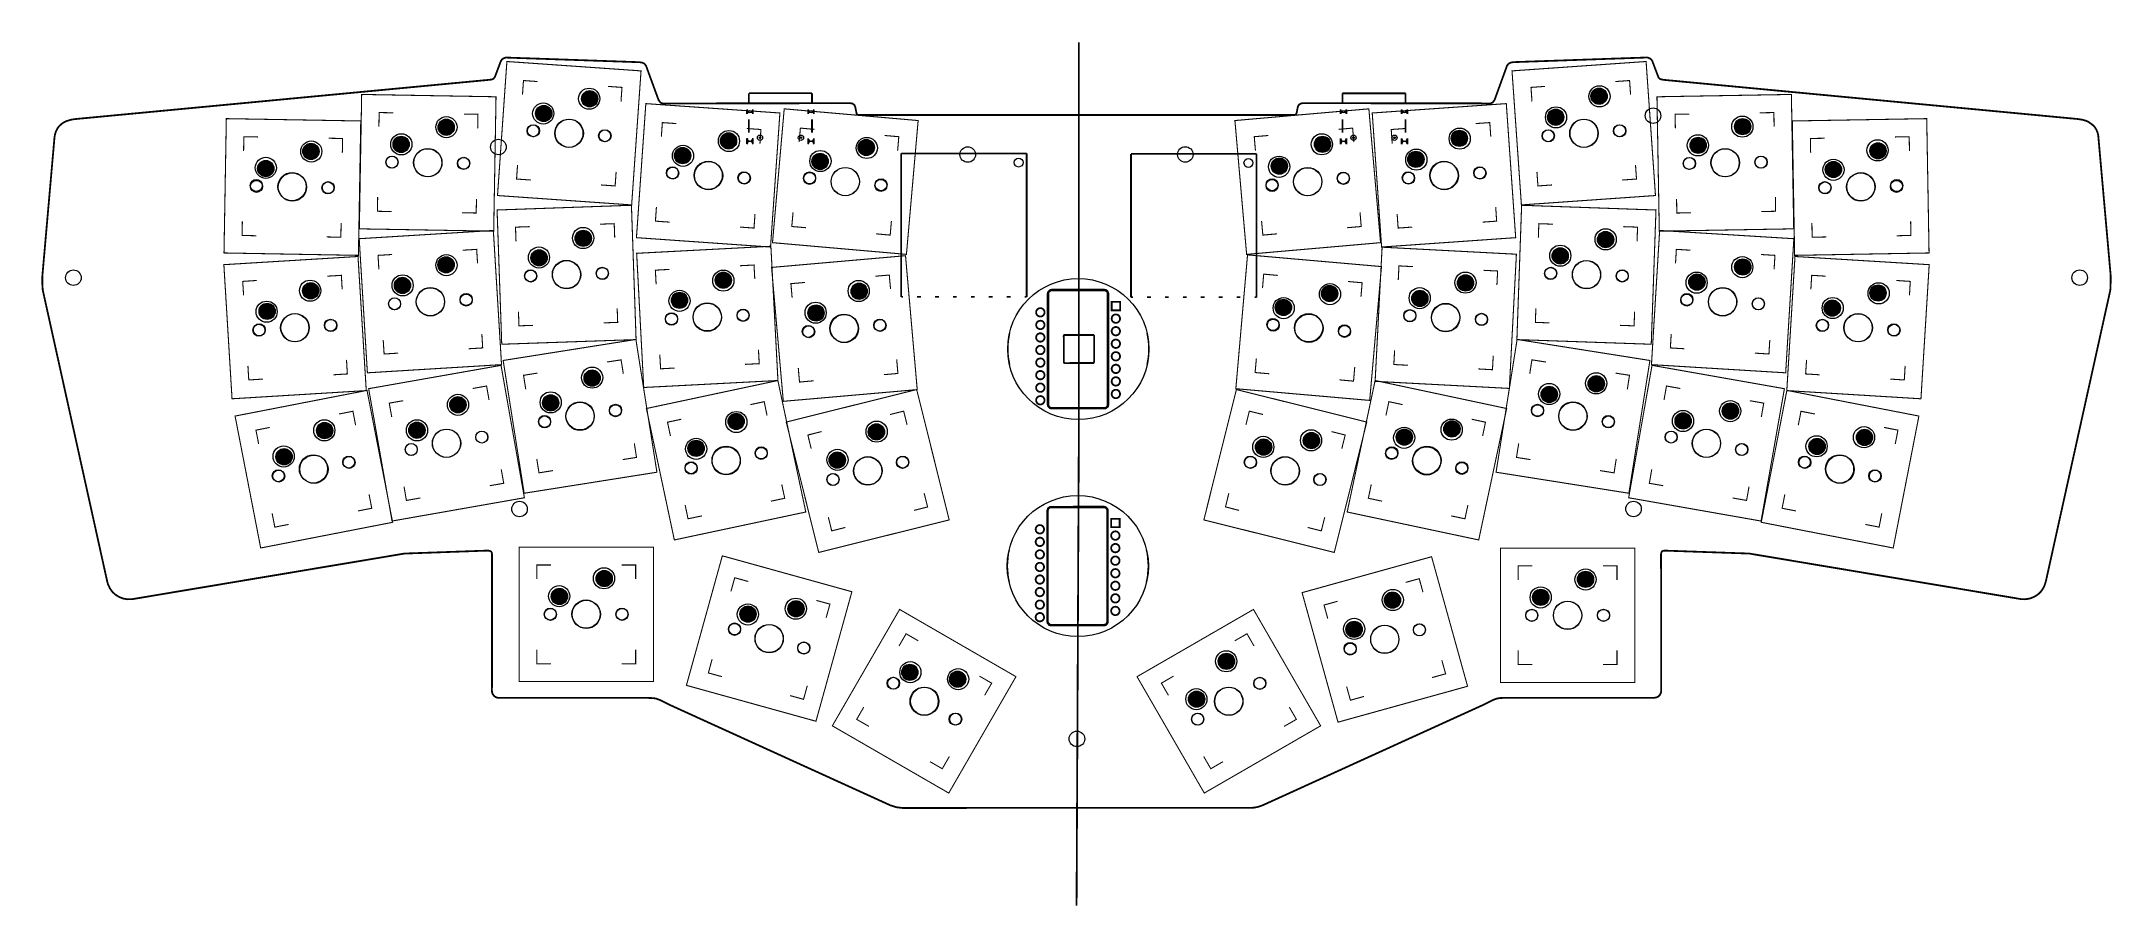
# Model space of a CAD drawing. Header units: millimetres. Extents: x 3 to 296, y 2 to 125.
import ezdxf

# ---------------------------------------------------------------- set-up
doc = ezdxf.new("R2010")
doc.units = ezdxf.units.MM
for name, color, linetype, true_color in [('BoardOutLine', 7, 'Continuous', 0xff00ff), ('BottomSolderMaskLayer', 7, 'Continuous', 0xaa00ff), ('Document', 7, 'Continuous', 0xffffff), ('Multi-Layer', 7, 'Continuous', 0xc0c0c0), ('TopSilkLayer', 7, 'Continuous', 0xffcc00), ('TopSolderMaskLayer', 7, 'Continuous', 0x800080)]:
    doc.layers.add(name, color=color, linetype=linetype, true_color=true_color)

msp = doc.modelspace()

# ---------------------------------------------------------------- hatches: boundary and pattern name
at = {"layer": 'BottomSolderMaskLayer'}
for points in [[(79.59, 116.52, 1), (81.89, 116.52, 1)], [(222.64, 116.88, 1), (224.95, 116.88, 1)], [(73.08, 114.43, 1), (75.38, 114.43, 1)], [(216.49, 113.9, 1), (218.79, 113.9, 1)], [(59.26, 112.48, 1), (61.56, 112.48, 1)], [(99.27, 110.55, 1), (101.58, 110.55, 1)], [(202.83, 110.91, 1), (205.13, 110.91, 1)], [(242.98, 112.57, 1), (245.28, 112.57, 1)], [(40.09, 109.05, 1), (42.39, 109.05, 1)], [(52.87, 110.05, 1), (55.17, 110.05, 1)], [(92.76, 108.46, 1), (95.06, 108.46, 1)], [(112.24, 107.64, 1), (114.54, 107.64, 1)], [(118.79, 109.61, 1), (121.09, 109.61, 1)], [(183.44, 110.06, 1), (185.74, 110.06, 1)], [(196.67, 107.93, 1), (198.98, 107.93, 1)], [(236.68, 109.92, 1), (238.98, 109.92, 1)], [(262.16, 109.14, 1), (264.46, 109.14, 1)], [(33.69, 106.62, 1), (35.99, 106.62, 1)], [(177.33, 106.97, 1), (179.63, 106.97, 1)], [(255.85, 106.49, 1), (258.16, 106.49, 1)], [(78.68, 96.73, 1), (80.98, 96.73, 1)], [(223.56, 96.56, 1), (225.86, 96.56, 1)], [(59.24, 92.98, 1), (61.54, 92.98, 1)], [(72.42, 93.97, 1), (74.72, 93.97, 1)], [(217.13, 94.24, 1), (219.43, 94.24, 1)], [(53.06, 90.06, 1), (55.36, 90.06, 1)], [(98.53, 90.8, 1), (100.83, 90.8, 1)], [(203.71, 90.41, 1), (206.01, 90.41, 1)], [(236.5, 90.53, 1), (238.8, 90.53, 1)], [(243, 92.67, 1), (245.3, 92.67, 1)], [(40.06, 89.3, 1), (42.36, 89.3, 1)], [(92.32, 87.94, 1), (94.62, 87.94, 1)], [(117.78, 89.23, 1), (120.08, 89.23, 1)], [(177.9, 86.94, 1), (180.2, 86.94, 1)], [(184.45, 88.91, 1), (186.75, 88.91, 1)], [(197.23, 88.21, 1), (199.54, 88.21, 1)], [(262.17, 88.99, 1), (264.47, 88.99, 1)], [(33.88, 86.38, 1), (36.18, 86.38, 1)], [(111.67, 86.15, 1), (113.97, 86.15, 1)], [(255.68, 86.84, 1), (257.98, 86.84, 1)], [(79.94, 76.92, 1), (82.24, 76.92, 1)], [(222.24, 76.12, 1), (224.55, 76.12, 1)], [(60.92, 73.14, 1), (63.22, 73.14, 1)], [(74.06, 73.41, 1), (76.37, 73.41, 1)], [(215.57, 74.61, 1), (217.88, 74.61, 1)], [(241.25, 72.25, 1), (243.55, 72.25, 1)], [(42.03, 69.48, 1), (44.33, 69.48, 1)], [(55.11, 69.53, 1), (57.41, 69.53, 1)], [(100.35, 70.78, 1), (102.66, 70.78, 1)], [(120.23, 69.3, 1), (122.53, 69.3, 1)], [(201.78, 69.72, 1), (204.08, 69.72, 1)], [(234.55, 70.85, 1), (236.85, 70.85, 1)], [(94.67, 66.97, 1), (96.97, 66.97, 1)], [(175.09, 67.14, 1), (177.39, 67.14, 1)], [(181.87, 68.07, 1), (184.17, 68.07, 1)], [(195.04, 68.55, 1), (197.34, 68.55, 1)], [(253.53, 67.23, 1), (255.83, 67.23, 1)], [(260.25, 68.51, 1), (262.55, 68.51, 1)], [(36.28, 65.77, 1), (38.58, 65.77, 1)], [(114.68, 65.3, 1), (116.98, 65.3, 1)], [(75.3, 45.97, 1), (77.6, 45.97, 1)], [(81.65, 48.51, 1), (83.95, 48.51, 1)], [(214.37, 45.85, 1), (216.67, 45.85, 1)], [(220.72, 48.39, 1), (223.02, 48.39, 1)], [(102.03, 43.47, 1), (104.33, 43.47, 1)], [(108.83, 44.22, 1), (111.13, 44.22, 1)], [(193.36, 45.45, 1), (195.66, 45.45, 1)], [(187.92, 41.31, 1), (190.22, 41.31, 1)], [(124.96, 35.22, 1), (127.26, 35.22, 1)], [(131.73, 34.24, 1), (134.03, 34.24, 1)], [(169.83, 36.78, 1), (172.13, 36.78, 1)], [(165.6, 31.41, 1), (167.9, 31.41, 1)]]:
    msp.add_hatch(color=256, dxfattribs=at).paths.add_polyline_path(points)
at = {"layer": 'Multi-Layer'}
for points in [[(79.64, 116.52, 1), (81.84, 116.52, 1)], [(222.69, 116.88, 1), (224.89, 116.88, 1)], [(73.13, 114.43, 1), (75.33, 114.43, 1)], [(216.54, 113.9, 1), (218.74, 113.9, 1)], [(59.31, 112.48, 1), (61.51, 112.48, 1)], [(99.32, 110.55, 1), (101.52, 110.55, 1)], [(202.88, 110.91, 1), (205.08, 110.91, 1)], [(243.03, 112.57, 1), (245.23, 112.57, 1)], [(40.14, 109.05, 1), (42.34, 109.05, 1)], [(52.92, 110.05, 1), (55.12, 110.05, 1)], [(92.81, 108.46, 1), (95.01, 108.46, 1)], [(112.29, 107.64, 1), (114.49, 107.64, 1)], [(118.84, 109.61, 1), (121.04, 109.61, 1)], [(183.49, 110.06, 1), (185.69, 110.06, 1)], [(196.73, 107.93, 1), (198.93, 107.93, 1)], [(236.73, 109.92, 1), (238.93, 109.92, 1)], [(262.21, 109.14, 1), (264.41, 109.14, 1)], [(33.74, 106.62, 1), (35.94, 106.62, 1)], [(177.38, 106.97, 1), (179.58, 106.97, 1)], [(255.9, 106.49, 1), (258.1, 106.49, 1)], [(78.73, 96.73, 1), (80.93, 96.73, 1)], [(223.61, 96.56, 1), (225.81, 96.56, 1)], [(59.29, 92.98, 1), (61.49, 92.98, 1)], [(72.47, 93.97, 1), (74.67, 93.97, 1)], [(217.18, 94.24, 1), (219.38, 94.24, 1)], [(53.11, 90.06, 1), (55.31, 90.06, 1)], [(98.58, 90.8, 1), (100.78, 90.8, 1)], [(203.76, 90.41, 1), (205.96, 90.41, 1)], [(236.55, 90.53, 1), (238.75, 90.53, 1)], [(243.05, 92.67, 1), (245.25, 92.67, 1)], [(40.11, 89.3, 1), (42.31, 89.3, 1)], [(92.37, 87.94, 1), (94.57, 87.94, 1)], [(117.83, 89.23, 1), (120.03, 89.23, 1)], [(177.95, 86.94, 1), (180.15, 86.94, 1)], [(184.5, 88.91, 1), (186.7, 88.91, 1)], [(197.29, 88.21, 1), (199.49, 88.21, 1)], [(262.22, 88.99, 1), (264.42, 88.99, 1)], [(33.93, 86.38, 1), (36.13, 86.38, 1)], [(111.72, 86.15, 1), (113.92, 86.15, 1)], [(255.73, 86.84, 1), (257.93, 86.84, 1)], [(79.99, 76.92, 1), (82.19, 76.92, 1)], [(222.29, 76.12, 1), (224.49, 76.12, 1)], [(60.97, 73.14, 1), (63.17, 73.14, 1)], [(74.11, 73.41, 1), (76.31, 73.41, 1)], [(215.63, 74.61, 1), (217.83, 74.61, 1)], [(241.3, 72.25, 1), (243.5, 72.25, 1)], [(42.08, 69.48, 1), (44.28, 69.48, 1)], [(55.16, 69.53, 1), (57.36, 69.53, 1)], [(100.4, 70.78, 1), (102.6, 70.78, 1)], [(201.83, 69.72, 1), (204.03, 69.72, 1)], [(234.6, 70.85, 1), (236.8, 70.85, 1)], [(94.72, 66.97, 1), (96.92, 66.97, 1)], [(120.28, 69.3, 1), (122.48, 69.3, 1)], [(175.14, 67.14, 1), (177.34, 67.14, 1)], [(181.92, 68.07, 1), (184.12, 68.07, 1)], [(195.09, 68.55, 1), (197.29, 68.55, 1)], [(253.58, 67.23, 1), (255.78, 67.23, 1)], [(260.3, 68.51, 1), (262.5, 68.51, 1)], [(36.33, 65.77, 1), (38.53, 65.77, 1)], [(114.73, 65.3, 1), (116.93, 65.3, 1)], [(75.35, 45.97, 1), (77.55, 45.97, 1)], [(81.7, 48.51, 1), (83.9, 48.51, 1)], [(214.42, 45.85, 1), (216.62, 45.85, 1)], [(220.77, 48.39, 1), (222.97, 48.39, 1)], [(102.08, 43.47, 1), (104.28, 43.47, 1)], [(108.88, 44.22, 1), (111.08, 44.22, 1)], [(193.41, 45.45, 1), (195.61, 45.45, 1)], [(187.97, 41.31, 1), (190.17, 41.31, 1)], [(125.01, 35.22, 1), (127.21, 35.22, 1)], [(131.78, 34.24, 1), (133.98, 34.24, 1)], [(169.88, 36.78, 1), (172.08, 36.78, 1)], [(165.65, 31.41, 1), (167.85, 31.41, 1)]]:
    msp.add_hatch(color=256, dxfattribs=at).paths.add_polyline_path(points)
at = {"layer": 'TopSolderMaskLayer'}
for points in [[(79.59, 116.52, 1), (81.89, 116.52, 1)], [(222.64, 116.88, 1), (224.95, 116.88, 1)], [(73.08, 114.43, 1), (75.38, 114.43, 1)], [(216.49, 113.9, 1), (218.79, 113.9, 1)], [(59.26, 112.48, 1), (61.56, 112.48, 1)], [(99.27, 110.55, 1), (101.58, 110.55, 1)], [(202.83, 110.91, 1), (205.13, 110.91, 1)], [(242.98, 112.57, 1), (245.28, 112.57, 1)], [(40.09, 109.05, 1), (42.39, 109.05, 1)], [(52.87, 110.05, 1), (55.17, 110.05, 1)], [(92.76, 108.46, 1), (95.06, 108.46, 1)], [(112.24, 107.64, 1), (114.54, 107.64, 1)], [(118.79, 109.61, 1), (121.09, 109.61, 1)], [(183.44, 110.06, 1), (185.74, 110.06, 1)], [(196.67, 107.93, 1), (198.98, 107.93, 1)], [(236.68, 109.92, 1), (238.98, 109.92, 1)], [(262.16, 109.14, 1), (264.46, 109.14, 1)], [(33.69, 106.62, 1), (35.99, 106.62, 1)], [(177.33, 106.97, 1), (179.63, 106.97, 1)], [(255.85, 106.49, 1), (258.16, 106.49, 1)], [(78.68, 96.73, 1), (80.98, 96.73, 1)], [(223.56, 96.56, 1), (225.86, 96.56, 1)], [(59.24, 92.98, 1), (61.54, 92.98, 1)], [(72.42, 93.97, 1), (74.72, 93.97, 1)], [(217.13, 94.24, 1), (219.43, 94.24, 1)], [(53.06, 90.06, 1), (55.36, 90.06, 1)], [(98.53, 90.8, 1), (100.83, 90.8, 1)], [(203.71, 90.41, 1), (206.01, 90.41, 1)], [(236.5, 90.53, 1), (238.8, 90.53, 1)], [(243, 92.67, 1), (245.3, 92.67, 1)], [(40.06, 89.3, 1), (42.36, 89.3, 1)], [(92.32, 87.94, 1), (94.62, 87.94, 1)], [(117.78, 89.23, 1), (120.08, 89.23, 1)], [(177.9, 86.94, 1), (180.2, 86.94, 1)], [(184.45, 88.91, 1), (186.75, 88.91, 1)], [(197.23, 88.21, 1), (199.54, 88.21, 1)], [(262.17, 88.99, 1), (264.47, 88.99, 1)], [(33.88, 86.38, 1), (36.18, 86.38, 1)], [(111.67, 86.15, 1), (113.97, 86.15, 1)], [(255.68, 86.84, 1), (257.98, 86.84, 1)], [(79.94, 76.92, 1), (82.24, 76.92, 1)], [(222.24, 76.12, 1), (224.55, 76.12, 1)], [(60.92, 73.14, 1), (63.22, 73.14, 1)], [(74.06, 73.41, 1), (76.37, 73.41, 1)], [(215.57, 74.61, 1), (217.88, 74.61, 1)], [(241.25, 72.25, 1), (243.55, 72.25, 1)], [(42.03, 69.48, 1), (44.33, 69.48, 1)], [(55.11, 69.53, 1), (57.41, 69.53, 1)], [(100.35, 70.78, 1), (102.66, 70.78, 1)], [(120.23, 69.3, 1), (122.53, 69.3, 1)], [(201.78, 69.72, 1), (204.08, 69.72, 1)], [(234.55, 70.85, 1), (236.85, 70.85, 1)], [(94.67, 66.97, 1), (96.97, 66.97, 1)], [(175.09, 67.14, 1), (177.39, 67.14, 1)], [(181.87, 68.07, 1), (184.17, 68.07, 1)], [(195.04, 68.55, 1), (197.34, 68.55, 1)], [(253.53, 67.23, 1), (255.83, 67.23, 1)], [(260.25, 68.51, 1), (262.55, 68.51, 1)], [(36.28, 65.77, 1), (38.58, 65.77, 1)], [(114.68, 65.3, 1), (116.98, 65.3, 1)], [(75.3, 45.97, 1), (77.6, 45.97, 1)], [(81.65, 48.51, 1), (83.95, 48.51, 1)], [(214.37, 45.85, 1), (216.67, 45.85, 1)], [(220.72, 48.39, 1), (223.02, 48.39, 1)], [(102.03, 43.47, 1), (104.33, 43.47, 1)], [(108.83, 44.22, 1), (111.13, 44.22, 1)], [(193.36, 45.45, 1), (195.66, 45.45, 1)], [(187.92, 41.31, 1), (190.22, 41.31, 1)], [(124.96, 35.22, 1), (127.26, 35.22, 1)], [(131.73, 34.24, 1), (134.03, 34.24, 1)], [(169.83, 36.78, 1), (172.13, 36.78, 1)], [(165.6, 31.41, 1), (167.9, 31.41, 1)]]:
    msp.add_hatch(color=256, dxfattribs=at).paths.add_polyline_path(points)

# ---------------------------------------------------------------- linework, layer by layer
at = {"layer": 'BoardOutLine', "const_width": 0.254}
msp.add_lwpolyline([(286.64, 46.99), (286.91, 47.51), (287.1, 48.1), (296.22, 89.31), (296.27, 89.69), (296.29, 91.42), (294.52, 111.37), (294.41, 111.78), (294.25, 112.15), (294.05, 112.48), (293.8, 112.76), (293.18, 113.21), (292.83, 113.38), (292.31, 113.54), (291.59, 113.65), (232.93, 119.2), (232.46, 119.3), (232.22, 119.51), (231.32, 121.89), (231.17, 122.09), (230.97, 122.24), (230.63, 122.37), (211.66, 121.71), (211.29, 121.65), (210.97, 121.5), (210.74, 121.2), (208.98, 116.36), (208.71, 115.99), (208.39, 115.86), (181.83, 115.89), (181.52, 115.85), (181.21, 115.63), (181.1, 115.4), (180.9, 114.4), (180.73, 114.24), (180.5, 114.22), (118.98, 114.22), (118.74, 114.24), (118.57, 114.4), (118.37, 115.4), (118.26, 115.63), (117.96, 115.85), (117.64, 115.89), (91.08, 115.85), (90.77, 115.98), (90.5, 116.35), (88.73, 121.19), (88.5, 121.49), (88.18, 121.64), (87.81, 121.7), (68.84, 122.36), (68.5, 122.23), (68.31, 122.08), (68.16, 121.88), (67.31, 119.61), (67.1, 119.35), (66.79, 119.23), (7.73, 113.63), (7.17, 113.53), (6.65, 113.37), (6.18, 113.14), (5.86, 112.92), (5.5, 112.57), (5.28, 112.25), (5.11, 111.9), (4.98, 111.5), (4.9, 111.06), (3.18, 91.41), (3.17, 90.34), (3.23, 89.42), (12.37, 48.09), (12.5, 47.64), (12.76, 47.1), (13.09, 46.64), (13.5, 46.24), (14.11, 45.87), (14.65, 45.67), (15.24, 45.57), (15.87, 45.58), (54.5, 52.05), (66.23, 52.47), (66.58, 52.44), (66.78, 52.32), (66.85, 52.22), (66.9, 51.98), (66.89, 32.59), (66.91, 32.38), (67.01, 32.11), (67.18, 31.88), (67.41, 31.71), (67.68, 31.61), (67.89, 31.59), (88.95, 31.59), (89.7, 31.56), (90.17, 31.49), (90.75, 31.27), (92.33, 30.49), (123.34, 16.37), (124.21, 16.09), (125.06, 15.99), (174.42, 16), (174.94, 16.04), (175.51, 16.16), (176.14, 16.38), (207.15, 30.5), (208.73, 31.28), (209.3, 31.5), (209.77, 31.57), (210.38, 31.6), (231.59, 31.6), (231.93, 31.66), (232.19, 31.79), (232.39, 32), (232.53, 32.25), (232.58, 32.49), (232.57, 51.99), (232.62, 52.23), (232.69, 52.33), (232.79, 52.41), (233.02, 52.47), (245.08, 52.05), (283.6, 45.59), (284.08, 45.57), (284.53, 45.62), (284.96, 45.72), (285.37, 45.88), (285.74, 46.09), (286.08, 46.34), (286.38, 46.65), (286.64, 46.99)], close=True, dxfattribs=at)
at = {"layer": 'BottomSolderMaskLayer'}
for points in [[(223.7, 117.67), (223.78, 117.68)], [(74.24, 115.23), (74.32, 115.23)], [(80.64, 115.73), (80.72, 115.73)], [(80.76, 117.32), (80.83, 117.32)], [(217.54, 114.69), (217.62, 114.7)], [(223.81, 116.08), (223.89, 116.09)], [(60.36, 111.68), (60.44, 111.68)], [(60.39, 113.28), (60.47, 113.27)], [(74.13, 113.64), (74.21, 113.63)], [(203.89, 111.7), (203.97, 111.71)], [(217.65, 113.1), (217.73, 113.11)], [(244.08, 113.36), (244.16, 113.36)], [(244.11, 111.77), (244.19, 111.77)], [(41.21, 109.85), (41.29, 109.85)], [(53.97, 109.25), (54.05, 109.25)], [(53.99, 110.85), (54.07, 110.85)], [(93.93, 109.26), (94.01, 109.26)], [(100.33, 109.76), (100.41, 109.76)], [(100.44, 111.35), (100.52, 111.35)], [(119.83, 108.82), (119.91, 108.82)], [(119.97, 110.41), (120.05, 110.41)], [(184.48, 110.85), (184.56, 110.86)], [(184.62, 109.26), (184.7, 109.27)], [(197.73, 108.73), (197.81, 108.73)], [(204, 110.11), (204.08, 110.12)], [(237.77, 110.71), (237.85, 110.71)], [(237.8, 109.12), (237.88, 109.12)], [(263.26, 109.93), (263.34, 109.94)], [(34.79, 105.82), (34.87, 105.82)], [(34.82, 107.42), (34.9, 107.42)], [(41.18, 108.25), (41.26, 108.25)], [(93.82, 107.67), (93.9, 107.67)], [(113.28, 106.85), (113.36, 106.84)], [(113.42, 108.44), (113.5, 108.43)], [(178.37, 107.76), (178.45, 107.77)], [(178.51, 106.18), (178.59, 106.18)], [(197.84, 107.13), (197.92, 107.14)], [(256.95, 107.28), (257.03, 107.28)], [(256.98, 105.69), (257.06, 105.69)], [(263.28, 108.34), (263.36, 108.34)], [(79.76, 97.53), (79.84, 97.53)], [(224.7, 97.35), (224.78, 97.35)], [(73.51, 94.77), (73.59, 94.77)], [(79.82, 95.93), (79.9, 95.94)], [(218.27, 95.04), (218.35, 95.03)], [(224.64, 95.76), (224.72, 95.76)], [(60.3, 93.78), (60.38, 93.78)], [(60.4, 92.18), (60.48, 92.19)], [(73.56, 93.17), (73.64, 93.18)], [(99.6, 91.6), (99.68, 91.6)], [(204.86, 91.21), (204.94, 91.21)], [(218.21, 93.44), (218.29, 93.44)], [(237.66, 91.32), (237.74, 91.32)], [(244.06, 91.88), (244.14, 91.87)], [(244.15, 93.47), (244.23, 93.47)], [(41.13, 90.09), (41.21, 90.1)], [(41.22, 88.5), (41.3, 88.51)], [(54.12, 90.85), (54.2, 90.86)], [(54.22, 89.26), (54.3, 89.27)], [(93.39, 88.73), (93.47, 88.73)], [(99.68, 90.01), (99.76, 90.01)], [(118.82, 90.02), (118.9, 90.03)], [(118.96, 88.43), (119.04, 88.44)], [(185.49, 88.12), (185.57, 88.12)], [(185.63, 89.71), (185.71, 89.7)], [(198.39, 89.01), (198.47, 89)], [(204.78, 89.62), (204.86, 89.61)], [(237.56, 89.73), (237.64, 89.73)], [(263.23, 88.2), (263.31, 88.19)], [(263.33, 89.79), (263.41, 89.78)], [(34.94, 87.17), (35.02, 87.18)], [(35.04, 85.58), (35.12, 85.58)], [(93.47, 87.14), (93.55, 87.14)], [(112.71, 86.94), (112.79, 86.94)], [(112.85, 85.35), (112.93, 85.35)], [(178.94, 86.15), (179.02, 86.14)], [(179.08, 87.73), (179.16, 87.73)], [(198.3, 87.41), (198.38, 87.41)], [(256.74, 86.05), (256.82, 86.04)], [(256.84, 87.64), (256.92, 87.64)], [(80.93, 77.7), (81, 77.71)], [(223.48, 76.92), (223.56, 76.9)], [(61.89, 73.91), (61.97, 73.93)], [(75.05, 74.2), (75.13, 74.21)], [(81.17, 76.12), (81.25, 76.13)], [(216.56, 73.82), (216.64, 73.81)], [(216.81, 75.4), (216.89, 75.39)], [(223.23, 75.34), (223.31, 75.33)], [(62.17, 72.34), (62.25, 72.36)], [(75.3, 72.62), (75.38, 72.63)], [(101.3, 71.55), (101.38, 71.56)], [(203.06, 70.51), (203.14, 70.49)], [(235.8, 71.65), (235.88, 71.63)], [(242.22, 71.47), (242.3, 71.46)], [(242.5, 73.05), (242.58, 73.03)], [(42.99, 70.25), (43.07, 70.27)], [(43.29, 68.69), (43.37, 68.7)], [(56.08, 70.31), (56.16, 70.32)], [(56.36, 68.74), (56.44, 68.75)], [(95.62, 67.74), (95.69, 67.76)], [(101.63, 69.99), (101.71, 70)], [(121.15, 70.06), (121.22, 70.08)], [(121.53, 68.51), (121.61, 68.53)], [(176.4, 67.92), (176.47, 67.9)], [(183.17, 68.85), (183.25, 68.83)], [(195.99, 67.78), (196.06, 67.77)], [(196.32, 69.34), (196.4, 69.33)], [(202.73, 68.95), (202.8, 68.93)], [(235.53, 70.08), (235.6, 70.06)], [(254.8, 68.02), (254.87, 68)], [(261.21, 67.73), (261.29, 67.72)], [(261.51, 69.3), (261.59, 69.29)], [(37.24, 66.55), (37.32, 66.57)], [(37.54, 64.98), (37.62, 65)], [(95.95, 66.18), (96.03, 66.2)], [(115.6, 66.06), (115.68, 66.08)], [(176.01, 66.38), (176.09, 66.36)], [(182.79, 67.3), (182.86, 67.29)], [(254.49, 66.45), (254.57, 66.44)], [(115.99, 64.51), (116.06, 64.53)], [(82.76, 49.31), (82.84, 49.31)], [(82.76, 47.72), (82.84, 47.72)], [(221.83, 49.18), (221.91, 49.18)], [(221.83, 47.59), (221.91, 47.59)], [(76.41, 46.77), (76.49, 46.77)], [(76.41, 45.18), (76.49, 45.18)], [(103.35, 44.25), (103.43, 44.23)], [(110.15, 45), (110.23, 44.98)], [(194.26, 46.21), (194.34, 46.23)], [(194.69, 44.67), (194.76, 44.69)], [(215.48, 46.64), (215.56, 46.64)], [(215.48, 45.05), (215.56, 45.05)], [(102.93, 42.71), (103, 42.69)], [(109.73, 43.46), (109.8, 43.44)], [(188.82, 42.07), (188.9, 42.09)], [(189.25, 40.53), (189.32, 40.55)], [(126.48, 35.93), (126.55, 35.89)], [(170.55, 37.46), (170.62, 37.5)], [(171.35, 36.07), (171.42, 36.11)], [(125.68, 34.55), (125.75, 34.51)], [(132.45, 33.57), (132.52, 33.53)], [(133.25, 34.96), (133.32, 34.92)], [(166.32, 32.08), (166.39, 32.12)], [(167.12, 30.7), (167.19, 30.74)]]:
    msp.add_lwpolyline(points, close=True, dxfattribs=at)
for centre in [(80.74, 116.52), (223.79, 116.88), (74.23, 114.43), (217.64, 113.9), (60.41, 112.48), (100.42, 110.55), (203.98, 110.91), (244.13, 112.57), (41.24, 109.05), (54.02, 110.05), (93.91, 108.46), (113.39, 107.64), (119.94, 109.61), (184.59, 110.06), (197.83, 107.93), (237.83, 109.92), (263.31, 109.14), (34.84, 106.62), (178.48, 106.97), (257, 106.49), (79.83, 96.73), (224.71, 96.56), (60.39, 92.98), (73.57, 93.97), (218.28, 94.24), (54.21, 90.06), (99.68, 90.8), (204.86, 90.41), (237.65, 90.53), (244.15, 92.67), (41.21, 89.3), (93.47, 87.94), (118.93, 89.23), (179.05, 86.94), (185.6, 88.91), (198.39, 88.21), (263.32, 88.99), (35.03, 86.38), (112.82, 86.15), (256.83, 86.84), (81.09, 76.92), (223.39, 76.12), (62.07, 73.14), (75.21, 73.41), (216.73, 74.61), (242.4, 72.25), (43.18, 69.48), (56.26, 69.53), (101.5, 70.78), (121.38, 69.3), (202.93, 69.72), (235.7, 70.85), (95.82, 66.97), (176.24, 67.14), (183.02, 68.07), (196.19, 68.55), (254.68, 67.23), (261.4, 68.51), (37.43, 65.77), (115.83, 65.3), (76.45, 45.97), (82.8, 48.51), (215.52, 45.85), (221.87, 48.39), (103.18, 43.47), (109.98, 44.22), (194.51, 45.45), (189.07, 41.31), (126.11, 35.22), (132.88, 34.24), (170.98, 36.78), (166.75, 31.41)]:
    msp.add_circle(centre, 1.15, dxfattribs=at)
for centre, start, end in [((223.76, 116.88), 454, 274), ((223.83, 116.88), 274, 454), ((74.19, 114.44), 446, 266), ((74.27, 114.43), 266, 446), ((80.7, 116.53), 446, 266), ((80.78, 116.52), 266, 446), ((217.6, 113.9), 454, 274), ((217.68, 113.9), 274, 454), ((60.37, 112.48), 449, 269), ((60.45, 112.48), 269, 449), ((203.94, 110.91), 454, 274), ((204.02, 110.91), 274, 454), ((244.09, 112.57), 451, 271), ((244.17, 112.57), 271, 451), ((41.2, 109.05), 449, 269), ((41.28, 109.05), 269, 449), ((53.98, 110.05), 449, 269), ((54.06, 110.05), 269, 449), ((93.87, 108.47), 446, 266), ((93.95, 108.46), 266, 446), ((100.38, 110.56), 446, 266), ((100.46, 110.55), 266, 446), ((119.9, 109.62), 445, 265), ((119.98, 109.61), 265, 445), ((184.55, 110.05), 455, 275), ((184.63, 110.06), 275, 455), ((197.79, 107.93), 454, 274), ((197.87, 107.94), 274, 454), ((237.79, 109.91), 451, 271), ((237.87, 109.92), 271, 451), ((263.27, 109.14), 451, 271), ((263.35, 109.14), 271, 451), ((34.8, 106.62), 449, 269), ((34.88, 106.62), 269, 449), ((113.35, 107.64), 445, 265), ((113.43, 107.63), 265, 445), ((178.44, 106.97), 455, 275), ((178.52, 106.98), 275, 455), ((256.96, 106.49), 451, 271), ((257.04, 106.49), 271, 451), ((79.79, 96.73), 452, 272), ((79.87, 96.73), 272, 452), ((224.67, 96.56), 448, 268), ((224.75, 96.55), 268, 448), ((73.53, 93.97), 452, 272), ((73.61, 93.97), 272, 452), ((218.24, 94.24), 448, 268), ((218.32, 94.24), 268, 448), ((60.35, 92.98), 453.5, 273.5), ((60.43, 92.99), 273.5, 453.5), ((99.64, 90.8), 453, 273), ((99.72, 90.81), 273, 453), ((204.82, 90.41), 447, 267), ((204.9, 90.41), 267, 447), ((237.61, 90.53), 446.5, 266.5), ((237.69, 90.52), 266.5, 446.5), ((244.11, 92.68), 446.5, 266.5), ((244.19, 92.67), 266.5, 446.5), ((41.17, 89.3), 453.5, 273.5), ((41.25, 89.3), 273.5, 453.5), ((54.17, 90.06), 453.5, 273.5), ((54.25, 90.06), 273.5, 453.5), ((93.43, 87.93), 453, 273), ((93.51, 87.94), 273, 453), ((118.89, 89.23), 455, 275), ((118.97, 89.23), 275, 455), ((185.56, 88.92), 445, 265), ((185.64, 88.91), 265, 445), ((198.35, 88.21), 447, 267), ((198.43, 88.21), 267, 447), ((263.28, 88.99), 446.5, 266.5), ((263.36, 88.99), 266.5, 446.5), ((34.99, 86.37), 453.5, 273.5), ((35.07, 86.38), 273.5, 453.5), ((112.78, 86.14), 455, 275), ((112.86, 86.15), 275, 455), ((179.01, 86.94), 445, 265), ((179.09, 86.93), 265, 445), ((256.79, 86.84), 446.5, 266.5), ((256.87, 86.84), 266.5, 446.5), ((81.05, 76.91), 459, 279), ((81.13, 76.92), 279, 459), ((223.36, 76.13), 441, 261), ((223.43, 76.12), 261, 441), ((62.03, 73.13), 460, 280), ((62.11, 73.14), 280, 460), ((75.18, 73.41), 459, 279), ((75.25, 73.42), 279, 459), ((216.69, 74.61), 441, 261), ((216.77, 74.6), 261, 441), ((101.47, 70.77), 462, 282), ((101.54, 70.78), 282, 462), ((202.89, 69.73), 438, 258), ((202.97, 69.71), 258, 438), ((235.66, 70.86), 440, 260), ((235.74, 70.85), 260, 440), ((242.36, 72.26), 440, 260), ((242.44, 72.25), 260, 440), ((43.14, 69.47), 461, 281), ((43.22, 69.49), 281, 461), ((56.22, 69.52), 460, 280), ((56.3, 69.54), 280, 460), ((95.78, 66.96), 462, 282), ((95.86, 66.98), 282, 462), ((121.34, 69.29), 464, 284), ((121.42, 69.31), 284, 464), ((176.2, 67.15), 436, 256), ((176.28, 67.13), 256, 436), ((182.98, 68.08), 436, 256), ((183.06, 68.06), 256, 436), ((196.15, 68.56), 438, 258), ((196.23, 68.55), 258, 438), ((254.64, 67.24), 439, 259), ((254.72, 67.22), 259, 439), ((261.36, 68.52), 439, 259), ((261.44, 68.5), 259, 439), ((37.39, 65.77), 461, 281), ((37.47, 65.78), 281, 461), ((115.79, 65.29), 464, 284), ((115.87, 65.31), 284, 464), ((82.76, 48.51), 450, 270), ((82.84, 48.51), 270, 450), ((221.83, 48.39), 450, 270), ((221.91, 48.39), 270, 450), ((76.41, 45.97), 450, 270), ((76.49, 45.97), 270, 450), ((103.14, 43.48), 434.5, 254.5), ((103.22, 43.46), 254.5, 434.5), ((109.94, 44.23), 434.5, 254.5), ((110.02, 44.21), 254.5, 434.5), ((194.47, 45.44), 465.5, 285.5), ((194.55, 45.46), 285.5, 465.5), ((215.48, 45.85), 450, 270), ((215.56, 45.85), 270, 450), ((189.03, 41.3), 465.5, 285.5), ((189.11, 41.32), 285.5, 465.5), ((126.08, 35.24), 420, 240), ((126.15, 35.2), 240, 420), ((170.95, 36.76), 480, 300), ((171.02, 36.8), 300, 480), ((132.85, 34.26), 420, 240), ((132.92, 34.22), 240, 420), ((166.72, 31.39), 480, 300), ((166.79, 31.43), 300, 480)]:
    msp.add_arc(centre, 0.798, start, end, dxfattribs=at)
at = {"layer": 'Document', "const_width": 0.15}
for points in [[(69.01, 121.8), (88.02, 120.47), (86.69, 101.47), (67.68, 102.8), (69.01, 121.8)], [(211.45, 120.47), (230.45, 121.8), (231.78, 102.8), (212.78, 101.47), (211.45, 120.47)], [(48.43, 117.13), (67.47, 116.8), (67.14, 97.75), (48.1, 98.08), (48.43, 117.13)], [(88.7, 115.83), (107.7, 114.5), (106.37, 95.5), (87.37, 96.83), (88.7, 115.83)], [(108.31, 115.09), (127.29, 113.43), (125.63, 94.46), (106.65, 96.12), (108.31, 115.09)], [(172.18, 113.43), (191.16, 115.09), (192.82, 96.12), (173.84, 94.46), (172.18, 113.43)], [(191.64, 114.5), (210.64, 115.83), (211.97, 96.83), (192.97, 95.5), (191.64, 114.5)], [(231.99, 116.8), (251.04, 117.13), (251.37, 98.08), (232.32, 97.75), (231.99, 116.8)], [(29.25, 113.7), (48.3, 113.37), (47.97, 94.32), (28.92, 94.66), (29.25, 113.7)], [(251.17, 113.37), (270.22, 113.7), (270.55, 94.66), (251.5, 94.32), (251.17, 113.37)], [(67.62, 100.75), (86.66, 101.42), (87.32, 82.38), (68.28, 81.72), (67.62, 100.75)], [(212.81, 101.42), (231.85, 100.75), (231.18, 81.72), (212.14, 82.38), (212.81, 101.42)], [(48.08, 96.68), (67.09, 97.85), (68.25, 78.83), (49.24, 77.67), (48.08, 96.68)], [(232.37, 97.85), (251.39, 96.68), (250.23, 77.67), (231.21, 78.83), (232.37, 97.85)], [(28.9, 93), (47.91, 94.16), (49.08, 75.15), (30.06, 73.99), (28.9, 93)], [(87.4, 94.61), (106.42, 95.61), (107.42, 76.58), (88.4, 75.59), (87.4, 94.61)], [(106.52, 92.61), (125.5, 94.27), (127.16, 75.29), (108.18, 73.63), (106.52, 92.61)], [(173.97, 94.39), (192.95, 92.73), (191.28, 73.76), (172.31, 75.42), (173.97, 94.39)], [(193.04, 95.48), (212.07, 94.48), (211.07, 75.46), (192.05, 76.46), (193.04, 95.48)], [(251.55, 94.16), (270.57, 93), (269.4, 73.99), (250.39, 75.15), (251.55, 94.16)], [(68.48, 79.42), (87.29, 82.4), (90.27, 63.58), (71.46, 60.6), (68.48, 79.42)], [(212.17, 82.4), (230.99, 79.42), (228.01, 60.6), (209.19, 63.58), (212.17, 82.4)], [(49.42, 75.42), (68.18, 78.73), (71.49, 59.96), (52.73, 56.66), (49.42, 75.42)], [(88.78, 72.61), (107.41, 76.58), (111.37, 57.94), (92.74, 53.98), (88.78, 72.61)], [(192.05, 76.58), (210.69, 72.61), (206.73, 53.98), (188.09, 57.94), (192.05, 76.58)], [(231.29, 78.73), (250.05, 75.42), (246.74, 56.66), (227.98, 59.96), (231.29, 78.73)], [(30.49, 71.54), (49.19, 75.18), (52.82, 56.48), (34.12, 52.84), (30.49, 71.54)], [(108.6, 70.69), (127.08, 75.3), (131.69, 56.82), (113.2, 52.21), (108.6, 70.69)], [(172.39, 75.3), (190.87, 70.69), (186.26, 52.21), (167.78, 56.82), (172.39, 75.3)], [(250.4, 75.18), (269.11, 71.54), (265.47, 52.84), (246.77, 56.48), (250.4, 75.18)], [(70.74, 52.96), (89.79, 52.96), (89.79, 33.91), (70.74, 33.91), (70.74, 52.96)], [(209.8, 52.83), (228.85, 52.83), (228.85, 33.78), (209.8, 33.78), (209.8, 52.83)], [(99.54, 51.73), (117.9, 46.64), (112.81, 28.28), (94.45, 33.37), (99.54, 51.73)], [(181.7, 46.51), (200.05, 51.6), (205.15, 33.24), (186.79, 28.15), (181.7, 46.51)], [(124.66, 44.13), (141.15, 34.6), (131.63, 18.1), (115.13, 27.63), (124.66, 44.13)], [(158.31, 34.6), (174.81, 44.13), (184.33, 27.63), (167.84, 18.1), (158.31, 34.6)]]:
    msp.add_lwpolyline(points, close=True, dxfattribs=at)
for points in [[(73.35, 118.96), (71.36, 119.1), (71.22, 117.11)], [(83.33, 118.27), (85.32, 118.13), (85.18, 116.13)], [(216.14, 118.27), (214.14, 118.13), (214.28, 116.13)], [(226.11, 118.96), (228.11, 119.1), (228.25, 117.11)], [(52.91, 114.53), (50.91, 114.56), (50.87, 112.56)], [(62.91, 114.35), (64.91, 114.32), (64.87, 112.32)], [(236.56, 114.35), (234.56, 114.32), (234.6, 112.32)], [(246.56, 114.53), (248.56, 114.56), (248.59, 112.56)], [(93.04, 113), (91.04, 113.14), (90.9, 111.14)], [(103.01, 112.3), (105.01, 112.16), (104.87, 110.16)], [(112.6, 112.18), (110.6, 112.36), (110.43, 110.37)], [(186.87, 112.18), (188.86, 112.36), (189.04, 110.37)], [(196.33, 112.3), (194.33, 112.16), (194.47, 110.16)], [(206.3, 113), (208.3, 113.14), (208.44, 111.14)], [(33.73, 111.1), (31.73, 111.13), (31.7, 109.13)], [(43.73, 110.92), (45.73, 110.89), (45.69, 108.89)], [(122.56, 111.31), (124.55, 111.14), (124.38, 109.15)], [(176.91, 111.31), (174.92, 111.14), (175.09, 109.15)], [(255.74, 110.92), (253.74, 110.89), (253.77, 108.89)], [(265.74, 111.1), (267.74, 111.13), (267.77, 109.13)], [(70.52, 107.13), (70.38, 105.14), (72.38, 105)], [(82.35, 104.3), (84.35, 104.16), (84.49, 106.16)], [(214.98, 106.16), (215.12, 104.16), (217.12, 104.3)], [(227.09, 105), (229.09, 105.14), (228.95, 107.13)], [(50.7, 102.57), (50.66, 100.57), (52.66, 100.53)], [(62.66, 100.36), (64.66, 100.32), (64.7, 102.32)], [(90.2, 101.16), (90.06, 99.17), (92.06, 99.03)], [(102.04, 98.33), (104.03, 98.19), (104.17, 100.19)], [(109.56, 100.4), (109.38, 98.41), (111.38, 98.24)], [(188.09, 98.24), (190.08, 98.41), (189.91, 100.4)], [(195.17, 100.19), (195.31, 98.19), (197.3, 98.33)], [(207.28, 99.03), (209.27, 99.17), (209.14, 101.16)], [(234.77, 102.32), (234.8, 100.32), (236.8, 100.36)], [(246.8, 100.53), (248.8, 100.57), (248.77, 102.57)], [(31.52, 99.14), (31.49, 97.14), (33.49, 97.1)], [(43.49, 96.93), (45.48, 96.89), (45.52, 98.89)], [(72.23, 98.39), (70.23, 98.32), (70.3, 96.32)], [(82.22, 98.74), (84.22, 98.81), (84.29, 96.81)], [(121.34, 97.37), (123.33, 97.19), (123.5, 99.18)], [(175.96, 99.18), (176.14, 97.19), (178.13, 97.37)], [(217.24, 98.74), (215.25, 98.81), (215.18, 96.81)], [(227.24, 98.39), (229.24, 98.32), (229.17, 96.32)], [(253.95, 98.89), (253.98, 96.89), (255.98, 96.93)], [(265.98, 97.1), (267.98, 97.14), (267.94, 99.14)], [(52.75, 94.44), (50.75, 94.32), (50.87, 92.32)], [(62.73, 95.05), (64.73, 95.17), (64.85, 93.18)], [(236.74, 95.05), (234.74, 95.17), (234.62, 93.18)], [(246.72, 94.44), (248.71, 94.32), (248.59, 92.32)], [(43.55, 91.37), (45.55, 91.49), (45.67, 89.49)], [(92.05, 92.33), (90.05, 92.22), (90.16, 90.22)], [(102.04, 92.85), (104.03, 92.95), (104.14, 90.96)], [(121.21, 91.36), (123.2, 91.53), (123.38, 89.54)], [(178.26, 91.48), (176.26, 91.66), (176.09, 89.67)], [(197.43, 92.72), (195.43, 92.83), (195.33, 90.83)], [(207.42, 92.2), (209.41, 92.1), (209.31, 90.1)], [(255.91, 91.37), (253.92, 91.49), (253.8, 89.49)], [(33.57, 90.76), (31.57, 90.63), (31.7, 88.64)], [(111.25, 90.48), (109.26, 90.31), (109.43, 88.32)], [(188.22, 90.61), (190.21, 90.44), (190.04, 88.45)], [(265.9, 90.76), (267.89, 90.63), (267.77, 88.64)], [(70.65, 86.33), (70.72, 84.33), (72.72, 84.4)], [(82.71, 84.75), (84.71, 84.82), (84.64, 86.81)], [(214.83, 86.81), (214.76, 84.82), (216.76, 84.75)], [(226.75, 84.4), (228.75, 84.33), (228.82, 86.33)], [(51.48, 82.34), (51.61, 80.34), (53.6, 80.46)], [(63.58, 81.08), (65.58, 81.2), (65.46, 83.19)], [(234.01, 83.19), (233.89, 81.2), (235.88, 81.08)], [(245.86, 80.46), (247.86, 80.34), (247.98, 82.34)], [(44.41, 77.39), (46.4, 77.51), (46.28, 79.51)], [(83.22, 79.2), (85.19, 79.51), (85.51, 77.53)], [(90.68, 80.24), (90.79, 78.24), (92.78, 78.35)], [(102.77, 78.87), (104.77, 78.97), (104.66, 80.97)], [(122.43, 77.41), (124.42, 77.58), (124.25, 79.58)], [(175.22, 79.7), (175.04, 77.71), (177.04, 77.54)], [(194.81, 80.84), (194.7, 78.85), (196.7, 78.74)], [(206.68, 78.22), (208.68, 78.11), (208.79, 80.11)], [(216.25, 79.2), (214.27, 79.51), (213.96, 77.53)], [(253.19, 79.51), (253.06, 77.51), (255.06, 77.39)], [(32.31, 78.66), (32.43, 76.66), (34.43, 76.78)], [(73.34, 77.63), (71.37, 77.32), (71.68, 75.34)], [(110.3, 78.36), (110.48, 76.36), (112.47, 76.54)], [(187, 76.67), (188.99, 76.49), (189.16, 78.48)], [(226.12, 77.63), (228.1, 77.32), (227.79, 75.34)], [(265.04, 76.78), (267.04, 76.66), (267.16, 78.66)], [(54.31, 73.72), (52.34, 73.37), (52.69, 71.4)], [(64.16, 75.45), (66.13, 75.8), (66.48, 73.83)], [(103.51, 73.16), (105.47, 73.58), (105.88, 71.62)], [(195.96, 73.16), (194, 73.58), (193.58, 71.62)], [(235.31, 75.45), (233.34, 75.8), (232.99, 73.83)], [(245.15, 73.72), (247.12, 73.37), (246.78, 71.4)], [(45.23, 71.83), (47.19, 72.22), (47.57, 70.25)], [(93.73, 71.09), (91.77, 70.67), (92.19, 68.71)], [(123.3, 71.76), (125.24, 72.24), (125.72, 70.3)], [(176.17, 71.76), (174.23, 72.24), (173.74, 70.3)], [(205.74, 71.09), (207.69, 70.67), (207.28, 68.71)], [(254.37, 71.83), (252.4, 72.22), (252.02, 70.25)], [(35.41, 69.93), (33.45, 69.54), (33.83, 67.58)], [(85.41, 65.37), (87.38, 65.68), (87.07, 67.66)], [(113.6, 69.34), (111.66, 68.85), (112.14, 66.91)], [(185.87, 69.34), (187.81, 68.85), (187.33, 66.91)], [(212.4, 67.66), (212.08, 65.68), (214.06, 65.37)], [(264.18, 69.93), (266.14, 69.54), (265.76, 67.58)], [(73.24, 65.47), (73.56, 63.49), (75.53, 63.81)], [(223.93, 63.81), (225.91, 63.49), (226.22, 65.47)], [(54.43, 61.55), (54.77, 59.58), (56.74, 59.93)], [(66.59, 61.67), (68.56, 62.01), (68.21, 63.98)], [(106.42, 59.47), (108.38, 59.89), (107.96, 61.84)], [(191.5, 61.84), (191.09, 59.89), (193.04, 59.47)], [(231.25, 63.98), (230.91, 62.01), (232.87, 61.67)], [(242.72, 59.93), (244.69, 59.58), (245.04, 61.55)], [(47.9, 58.09), (49.86, 58.47), (49.48, 60.44)], [(94.27, 58.93), (94.68, 56.98), (96.64, 57.39)], [(126.69, 58.17), (128.63, 58.66), (128.14, 60.6)], [(171.32, 60.6), (170.84, 58.66), (172.78, 58.17)], [(202.83, 57.39), (204.78, 56.98), (205.2, 58.93)], [(250.11, 60.44), (249.73, 58.47), (251.69, 58.09)], [(35.74, 57.76), (36.12, 55.8), (38.08, 56.18)], [(114.56, 57.21), (115.04, 55.27), (116.98, 55.75)], [(182.48, 55.75), (184.42, 55.27), (184.91, 57.21)], [(261.51, 56.18), (263.47, 55.8), (263.85, 57.76)], [(75.26, 50.43), (73.26, 50.43), (73.26, 48.43)], [(85.26, 50.43), (87.26, 50.43), (87.26, 48.43)], [(214.33, 50.31), (212.33, 50.31), (212.33, 48.31)], [(224.33, 50.31), (226.33, 50.31), (226.33, 48.31)], [(103.22, 48.09), (101.3, 48.62), (100.76, 46.69)], [(196.37, 47.96), (198.3, 48.49), (198.83, 46.57)], [(112.86, 45.41), (114.79, 44.88), (114.25, 42.95)], [(186.73, 45.29), (184.81, 44.75), (185.34, 42.83)], [(73.26, 38.43), (73.26, 36.43), (75.26, 36.43)], [(85.26, 36.43), (87.26, 36.43), (87.26, 38.43)], [(127.31, 39.68), (125.58, 40.68), (124.58, 38.95)], [(172.15, 39.68), (173.89, 40.68), (174.89, 38.95)], [(212.33, 38.31), (212.33, 36.31), (214.33, 36.31)], [(224.33, 36.31), (226.33, 36.31), (226.33, 38.31)], [(98.09, 37.06), (97.56, 35.13), (99.48, 34.6)], [(200.11, 34.47), (202.04, 35), (201.5, 36.93)], [(109.12, 31.92), (111.05, 31.39), (111.58, 33.32)], [(135.97, 34.68), (137.71, 33.68), (136.71, 31.95)], [(163.49, 34.68), (161.76, 33.68), (162.76, 31.95)], [(188.01, 33.19), (188.55, 31.26), (190.47, 31.8)], [(119.58, 30.28), (118.58, 28.55), (120.31, 27.55)], [(179.15, 27.55), (180.89, 28.55), (179.89, 30.28)], [(128.97, 22.55), (130.71, 21.55), (131.71, 23.28)], [(167.76, 23.28), (168.76, 21.55), (170.49, 22.55)]]:
    msp.add_lwpolyline(points, dxfattribs=at)
at = {"layer": 'Multi-Layer'}
for points in [[(223.7, 117.64), (223.78, 117.64)], [(74.24, 115.2), (74.32, 115.19)], [(80.65, 115.77), (80.72, 115.76)], [(80.75, 117.29), (80.83, 117.28)], [(217.55, 114.66), (217.62, 114.66)], [(223.81, 116.11), (223.89, 116.12)], [(60.36, 111.72), (60.44, 111.71)], [(60.39, 113.24), (60.46, 113.24)], [(74.14, 113.67), (74.21, 113.67)], [(203.89, 111.67), (203.97, 111.67)], [(217.65, 113.14), (217.73, 113.14)], [(244.08, 113.33), (244.16, 113.33)], [(244.11, 111.8), (244.18, 111.8)], [(41.21, 109.81), (41.29, 109.81)], [(53.97, 109.29), (54.04, 109.29)], [(54, 110.81), (54.07, 110.81)], [(93.93, 109.23), (94, 109.22)], [(100.33, 109.8), (100.41, 109.79)], [(100.44, 111.32), (100.52, 111.31)], [(119.84, 108.86), (119.91, 108.85)], [(119.97, 110.38), (120.04, 110.37)], [(184.48, 110.81), (184.56, 110.82)], [(184.62, 109.29), (184.69, 109.3)], [(197.73, 108.69), (197.81, 108.7)], [(204, 110.15), (204.07, 110.15)], [(237.78, 110.68), (237.85, 110.68)], [(237.8, 109.15), (237.88, 109.15)], [(263.26, 109.9), (263.33, 109.9)], [(34.79, 105.86), (34.87, 105.86)], [(34.82, 107.38), (34.89, 107.38)], [(41.18, 108.29), (41.26, 108.29)], [(93.82, 107.71), (93.9, 107.7)], [(113.29, 106.88), (113.36, 106.87)], [(113.42, 108.4), (113.5, 108.39)], [(178.38, 107.73), (178.45, 107.74)], [(178.51, 106.21), (178.59, 106.22)], [(197.84, 107.17), (197.92, 107.17)], [(256.95, 107.25), (257.03, 107.25)], [(256.98, 105.72), (257.06, 105.72)], [(263.28, 108.37), (263.36, 108.38)], [(79.77, 97.49), (79.84, 97.5)], [(224.7, 97.32), (224.78, 97.32)], [(73.51, 94.73), (73.59, 94.74)], [(79.82, 95.97), (79.9, 95.97)], [(218.27, 95), (218.34, 95)], [(224.65, 95.79), (224.72, 95.79)], [(60.31, 93.74), (60.38, 93.75)], [(60.4, 92.22), (60.48, 92.22)], [(73.56, 93.21), (73.64, 93.21)], [(99.6, 91.56), (99.68, 91.57)], [(204.86, 91.17), (204.94, 91.17)], [(218.21, 93.48), (218.29, 93.48)], [(237.66, 91.29), (237.74, 91.28)], [(244.06, 91.91), (244.14, 91.91)], [(244.15, 93.44), (244.23, 93.43)], [(41.13, 90.06), (41.21, 90.06)], [(41.22, 88.54), (41.3, 88.54)], [(54.12, 90.82), (54.2, 90.82)], [(54.22, 89.3), (54.29, 89.3)], [(93.39, 88.69), (93.47, 88.7)], [(99.68, 90.04), (99.76, 90.04)], [(118.82, 89.99), (118.9, 89.99)], [(118.96, 88.47), (119.03, 88.47)], [(185.5, 88.16), (185.57, 88.15)], [(185.63, 89.68), (185.7, 89.67)], [(198.39, 88.97), (198.46, 88.97)], [(204.78, 89.65), (204.86, 89.65)], [(237.57, 89.77), (237.64, 89.76)], [(263.24, 88.23), (263.31, 88.23)], [(263.33, 89.75), (263.41, 89.75)], [(34.95, 87.14), (35.02, 87.14)], [(35.04, 85.61), (35.12, 85.62)], [(93.47, 87.17), (93.55, 87.18)], [(112.72, 86.9), (112.79, 86.91)], [(112.85, 85.38), (112.93, 85.39)], [(178.95, 86.18), (179.02, 86.17)], [(179.08, 87.7), (179.16, 87.69)], [(198.31, 87.45), (198.38, 87.44)], [(256.75, 86.08), (256.82, 86.08)], [(256.84, 87.61), (256.91, 87.6)], [(80.93, 77.66), (81.01, 77.68)], [(223.48, 76.88), (223.55, 76.87)], [(61.9, 73.88), (61.98, 73.89)], [(75.06, 74.16), (75.13, 74.17)], [(81.17, 76.16), (81.25, 76.17)], [(216.57, 73.86), (216.64, 73.85)], [(216.81, 75.36), (216.88, 75.35)], [(223.24, 75.37), (223.31, 75.36)], [(62.17, 72.38), (62.24, 72.39)], [(75.3, 72.65), (75.37, 72.67)], [(101.31, 71.51), (101.38, 71.53)], [(203.05, 70.47), (203.13, 70.46)], [(235.8, 71.61), (235.87, 71.6)], [(242.23, 71.51), (242.3, 71.5)], [(242.49, 73.01), (242.57, 73)], [(43, 70.22), (43.07, 70.24)], [(43.29, 68.72), (43.36, 68.74)], [(56.09, 70.28), (56.16, 70.29)], [(56.35, 68.77), (56.43, 68.79)], [(95.63, 67.71), (95.7, 67.72)], [(101.63, 70.02), (101.7, 70.04)], [(121.16, 70.03), (121.23, 70.05)], [(121.53, 68.55), (121.6, 68.57)], [(176.39, 67.89), (176.46, 67.87)], [(183.17, 68.82), (183.24, 68.8)], [(196, 67.82), (196.07, 67.8)], [(196.31, 69.31), (196.39, 69.29)], [(202.74, 68.98), (202.81, 68.97)], [(235.53, 70.11), (235.61, 70.1)], [(254.79, 67.98), (254.87, 67.97)], [(261.22, 67.77), (261.29, 67.75)], [(261.51, 69.27), (261.58, 69.25)], [(37.25, 66.52), (37.32, 66.53)], [(37.54, 65.02), (37.61, 65.03)], [(95.94, 66.22), (96.02, 66.23)], [(115.61, 66.03), (115.68, 66.05)], [(115.98, 64.55), (116.05, 64.57)], [(176.02, 66.41), (176.09, 66.39)], [(182.8, 67.34), (182.87, 67.32)], [(254.5, 66.49), (254.57, 66.47)], [(82.77, 49.28), (82.84, 49.28)], [(82.77, 47.75), (82.84, 47.75)], [(221.83, 49.15), (221.91, 49.15)], [(221.83, 47.62), (221.91, 47.62)], [(76.42, 46.74), (76.49, 46.74)], [(76.42, 45.21), (76.49, 45.21)], [(103.35, 44.22), (103.42, 44.2)], [(110.14, 44.97), (110.22, 44.95)], [(194.27, 46.18), (194.34, 46.2)], [(194.68, 44.71), (194.75, 44.73)], [(215.48, 46.61), (215.56, 46.61)], [(215.48, 45.08), (215.56, 45.08)], [(102.94, 42.75), (103.01, 42.73)], [(109.74, 43.5), (109.81, 43.48)], [(188.83, 42.03), (188.9, 42.05)], [(189.24, 40.56), (189.31, 40.58)], [(126.46, 35.9), (126.53, 35.86)], [(170.57, 37.43), (170.63, 37.46)], [(171.33, 36.11), (171.4, 36.14)], [(125.7, 34.58), (125.77, 34.54)], [(132.47, 33.6), (132.53, 33.57)], [(133.23, 34.92), (133.3, 34.89)], [(166.34, 32.05), (166.41, 32.09)], [(167.1, 30.73), (167.17, 30.77)]]:
    msp.add_lwpolyline(points, close=True, dxfattribs=at)
for centre, radius in [((80.74, 116.52), 1.1), ((223.79, 116.88), 1.1), ((74.23, 114.43), 1.1), ((217.64, 113.9), 1.1), ((60.41, 112.48), 1.1), ((72.78, 111.99), 0.851), ((77.85, 111.63), 2), ((82.92, 111.28), 0.851), ((100.42, 110.55), 1.1), ((203.98, 110.91), 1.1), ((216.55, 111.28), 0.851), ((221.62, 111.63), 2), ((226.68, 111.99), 0.851), ((244.13, 112.57), 1.1), ((41.24, 109.05), 1.1), ((54.02, 110.05), 1.1), ((57.79, 107.44), 2), ((93.91, 108.46), 1.1), ((113.39, 107.64), 1.1), ((119.94, 109.61), 1.1), ((184.59, 110.06), 1.1), ((197.83, 107.93), 1.1), ((237.83, 109.92), 1.1), ((241.68, 107.44), 2), ((263.31, 109.14), 1.1), ((34.84, 106.62), 1.1), ((38.61, 104.01), 2), ((52.71, 107.53), 0.851), ((62.86, 107.35), 0.851), ((92.47, 106.02), 0.851), ((97.54, 105.66), 2), ((102.6, 105.31), 0.851), ((111.91, 105.22), 0.851), ((116.97, 104.78), 2), ((178.48, 106.97), 1.1), ((182.5, 104.78), 2), ((187.56, 105.22), 0.851), ((196.74, 105.31), 0.851), ((201.8, 105.66), 2), ((206.87, 106.02), 0.851), ((236.6, 107.35), 0.851), ((246.76, 107.53), 0.851), ((257, 106.49), 1.1), ((260.86, 104.01), 2), ((33.53, 104.1), 0.851), ((43.69, 103.92), 0.851), ((122.03, 104.33), 0.851), ((177.44, 104.33), 0.851), ((255.78, 103.92), 0.851), ((265.94, 104.1), 0.851), ((79.83, 96.73), 1.1), ((224.71, 96.56), 1.1), ((60.39, 92.98), 1.1), ((73.57, 93.97), 1.1), ((218.28, 94.24), 1.1), ((54.21, 90.06), 1.1), ((72.39, 91.39), 0.851), ((77.47, 91.57), 2), ((82.55, 91.74), 0.851), ((99.68, 90.8), 1.1), ((204.86, 90.41), 1.1), ((216.92, 91.74), 0.851), ((222, 91.57), 2), ((227.07, 91.39), 0.851), ((237.65, 90.53), 1.1), ((244.15, 92.67), 1.1), ((41.21, 89.3), 1.1), ((53.1, 87.45), 0.851), ((58.17, 87.76), 2), ((63.24, 88.07), 0.851), ((93.47, 87.94), 1.1), ((118.93, 89.23), 1.1), ((179.05, 86.94), 1.1), ((185.6, 88.91), 1.1), ((198.39, 88.21), 1.1), ((236.23, 88.07), 0.851), ((241.3, 87.76), 2), ((246.37, 87.45), 0.851), ((263.32, 88.99), 1.1), ((35.03, 86.38), 1.1), ((38.99, 84.07), 2), ((44.06, 84.38), 0.851), ((92.34, 85.33), 0.851), ((97.41, 85.6), 2), ((102.48, 85.86), 0.851), ((112.82, 86.15), 1.1), ((116.84, 83.95), 2), ((121.9, 84.39), 0.851), ((177.57, 84.52), 0.851), ((182.63, 84.07), 2), ((196.98, 85.74), 0.851), ((202.06, 85.47), 2), ((207.13, 85.21), 0.851), ((255.41, 84.38), 0.851), ((256.83, 86.84), 1.1), ((260.48, 84.07), 2), ((33.92, 83.76), 0.851), ((111.78, 83.5), 0.851), ((187.69, 83.63), 0.851), ((265.55, 83.76), 0.851), ((81.09, 76.92), 1.1), ((223.39, 76.12), 1.1), ((62.07, 73.14), 1.1), ((75.21, 73.41), 1.1), ((79.38, 71.5), 2), ((216.73, 74.61), 1.1), ((220.09, 71.5), 2), ((242.4, 72.25), 1.1), ((43.18, 69.48), 1.1), ((56.26, 69.53), 1.1), ((74.36, 70.71), 0.851), ((84.39, 72.3), 0.851), ((101.5, 70.78), 1.1), ((202.93, 69.72), 1.1), ((215.07, 72.3), 0.851), ((225.11, 70.71), 0.851), ((235.7, 70.85), 1.1), ((55.45, 66.81), 0.851), ((60.45, 67.69), 2), ((65.45, 68.57), 0.851), ((95.82, 66.97), 1.1), ((121.38, 69.3), 1.1), ((176.24, 67.14), 1.1), ((183.02, 68.07), 1.1), ((196.19, 68.55), 1.1), ((234.01, 68.57), 0.851), ((239.01, 67.69), 2), ((244.02, 66.81), 0.851), ((254.68, 67.23), 1.1), ((261.4, 68.51), 1.1), ((37.43, 65.77), 1.1), ((41.66, 64.01), 2), ((46.64, 64.98), 0.851), ((95.11, 64.22), 0.851), ((100.08, 65.28), 2), ((105.05, 66.33), 0.851), ((115.83, 65.3), 1.1), ((120.14, 63.75), 2), ((125.07, 64.98), 0.851), ((174.4, 64.98), 0.851), ((179.32, 63.75), 2), ((194.42, 66.33), 0.851), ((199.39, 65.28), 2), ((204.36, 64.22), 0.851), ((252.95, 64.98), 0.851), ((257.94, 64.01), 2), ((36.67, 63.04), 0.851), ((115.21, 62.53), 0.851), ((184.25, 62.53), 0.851), ((262.92, 63.04), 0.851), ((76.45, 45.97), 1.1), ((82.8, 48.51), 1.1), ((215.52, 45.85), 1.1), ((221.87, 48.39), 1.1), ((75.18, 43.43), 0.851), ((80.26, 43.43), 2), ((85.34, 43.43), 0.851), ((103.18, 43.47), 1.1), ((109.98, 44.22), 1.1), ((194.51, 45.45), 1.1), ((214.25, 43.31), 0.851), ((219.33, 43.31), 2), ((224.41, 43.31), 0.851), ((101.28, 41.36), 0.851), ((106.17, 40.01), 2), ((189.07, 41.31), 1.1), ((193.42, 39.88), 2), ((198.32, 41.24), 0.851), ((111.07, 38.65), 0.851), ((188.53, 38.52), 0.851), ((126.11, 35.22), 1.1), ((132.88, 34.24), 1.1), ((170.98, 36.78), 1.1), ((123.74, 33.66), 0.851), ((128.14, 31.12), 2), ((166.75, 31.41), 1.1), ((171.32, 31.12), 2), ((175.72, 33.66), 0.851), ((132.54, 28.58), 0.851), ((166.92, 28.58), 0.851)]:
    msp.add_circle(centre, radius, dxfattribs=at)
for centre, start, end in [((223.76, 116.88), 454, 274), ((223.83, 116.88), 274, 454), ((74.19, 114.44), 446, 266), ((74.27, 114.43), 266, 446), ((80.7, 116.53), 446, 266), ((80.78, 116.52), 266, 446), ((217.6, 113.9), 454, 274), ((217.68, 113.9), 274, 454), ((60.38, 112.48), 449, 269), ((60.45, 112.48), 269, 449), ((203.94, 110.91), 454, 274), ((204.02, 110.91), 274, 454), ((244.09, 112.57), 451, 271), ((244.17, 112.57), 271, 451), ((41.2, 109.05), 449, 269), ((41.27, 109.05), 269, 449), ((53.98, 110.05), 449, 269), ((54.06, 110.05), 269, 449), ((93.87, 108.47), 446, 266), ((93.95, 108.46), 266, 446), ((100.39, 110.56), 446, 266), ((100.46, 110.55), 266, 446), ((119.9, 109.62), 445, 265), ((119.98, 109.61), 265, 445), ((184.55, 110.05), 455, 275), ((184.62, 110.06), 275, 455), ((197.79, 107.93), 454, 274), ((197.86, 107.93), 274, 454), ((237.79, 109.91), 451, 271), ((237.87, 109.92), 271, 451), ((263.27, 109.14), 451, 271), ((263.35, 109.14), 271, 451), ((34.8, 106.62), 449, 269), ((34.88, 106.62), 269, 449), ((113.36, 107.64), 445, 265), ((113.43, 107.63), 265, 445), ((178.44, 106.97), 455, 275), ((178.52, 106.98), 275, 455), ((256.97, 106.49), 451, 271), ((257.04, 106.49), 271, 451), ((79.79, 96.73), 452, 272), ((79.87, 96.73), 272, 452), ((224.67, 96.56), 448, 268), ((224.75, 96.55), 268, 448), ((73.54, 93.97), 452, 272), ((73.61, 93.97), 272, 452), ((218.24, 94.24), 448, 268), ((218.32, 94.24), 268, 448), ((60.35, 92.98), 453.5, 273.5), ((60.43, 92.99), 273.5, 453.5), ((99.64, 90.8), 453, 273), ((99.72, 90.81), 273, 453), ((204.82, 90.41), 447, 267), ((204.9, 90.41), 267, 447), ((237.61, 90.53), 446.5, 266.5), ((237.69, 90.52), 266.5, 446.5), ((244.11, 92.67), 446.5, 266.5), ((244.18, 92.67), 266.5, 446.5), ((41.18, 89.3), 453.5, 273.5), ((41.25, 89.3), 273.5, 453.5), ((54.17, 90.06), 453.5, 273.5), ((54.25, 90.06), 273.5, 453.5), ((93.43, 87.93), 453, 273), ((93.51, 87.94), 273, 453), ((118.89, 89.23), 455, 275), ((118.97, 89.23), 275, 455), ((185.56, 88.92), 445, 265), ((185.64, 88.91), 265, 445), ((198.35, 88.21), 447, 267), ((198.42, 88.21), 267, 447), ((263.28, 88.99), 446.5, 266.5), ((263.36, 88.99), 266.5, 446.5), ((34.99, 86.37), 453.5, 273.5), ((35.07, 86.38), 273.5, 453.5), ((112.79, 86.14), 455, 275), ((112.86, 86.15), 275, 455), ((179.01, 86.94), 445, 265), ((179.09, 86.93), 265, 445), ((256.79, 86.84), 446.5, 266.5), ((256.87, 86.84), 266.5, 446.5), ((81.05, 76.91), 459, 279), ((81.13, 76.92), 279, 459), ((223.36, 76.13), 441, 261), ((223.43, 76.12), 261, 441), ((62.03, 73.13), 460, 280), ((62.11, 73.14), 280, 460), ((75.18, 73.41), 459, 279), ((75.25, 73.42), 279, 459), ((216.69, 74.61), 441, 261), ((216.76, 74.6), 261, 441), ((101.47, 70.77), 462, 282), ((101.54, 70.78), 282, 462), ((202.89, 69.73), 438, 258), ((202.97, 69.71), 258, 438), ((235.67, 70.86), 440, 260), ((235.74, 70.85), 260, 440), ((242.36, 72.26), 440, 260), ((242.44, 72.25), 260, 440), ((43.14, 69.47), 461, 281), ((43.22, 69.49), 281, 461), ((56.22, 69.52), 460, 280), ((56.3, 69.54), 280, 460), ((95.78, 66.96), 462, 282), ((95.86, 66.98), 282, 462), ((121.34, 69.29), 464, 284), ((121.41, 69.31), 284, 464), ((176.21, 67.15), 436, 256), ((176.28, 67.13), 256, 436), ((182.98, 68.08), 436, 256), ((183.05, 68.06), 256, 436), ((196.15, 68.56), 438, 258), ((196.23, 68.55), 258, 438), ((254.64, 67.24), 439, 259), ((254.72, 67.22), 259, 439), ((261.36, 68.52), 439, 259), ((261.44, 68.5), 259, 439), ((37.39, 65.77), 461, 281), ((37.47, 65.78), 281, 461), ((115.79, 65.29), 464, 284), ((115.87, 65.31), 284, 464), ((82.77, 48.51), 450, 270), ((82.84, 48.51), 270, 450), ((221.83, 48.39), 450, 270), ((221.91, 48.39), 270, 450), ((76.42, 45.97), 450, 270), ((76.49, 45.97), 270, 450), ((103.14, 43.48), 434.5, 254.5), ((103.22, 43.46), 254.5, 434.5), ((109.94, 44.23), 434.5, 254.5), ((110.01, 44.21), 254.5, 434.5), ((194.47, 45.44), 465.5, 285.5), ((194.55, 45.46), 285.5, 465.5), ((215.48, 45.85), 450, 270), ((215.56, 45.85), 270, 450), ((189.03, 41.3), 465.5, 285.5), ((189.11, 41.32), 285.5, 465.5), ((126.08, 35.24), 420, 240), ((126.15, 35.2), 240, 420), ((170.95, 36.77), 480, 300), ((171.02, 36.8), 300, 480), ((132.85, 34.26), 420, 240), ((132.92, 34.23), 240, 420), ((166.72, 31.39), 480, 300), ((166.79, 31.43), 300, 480)]:
    msp.add_arc(centre, 0.763, start, end, dxfattribs=at)
at = {"layer": 'TopSilkLayer', "const_width": 0.254}
for points in [[(150.07, 70.65), (150.07, 124.52)], [(103.31, 117.3), (103.31, 115.82)], [(112.25, 117.3), (103.31, 117.3)], [(112.25, 117.3), (112.25, 115.82)], [(187.42, 117.29), (187.42, 115.81)], [(196.36, 117.29), (187.42, 117.29)], [(196.36, 117.29), (196.36, 115.81)], [(103.04, 114.37), (103.04, 114.99)], [(103.04, 114.37), (103.04, 114.99)], [(103.87, 114.99), (103.87, 114.37)], [(103.87, 114.99), (103.87, 114.37)], [(111.69, 114.37), (111.69, 114.99)], [(111.69, 114.37), (111.69, 114.99)], [(112.51, 114.98), (112.51, 114.38)], [(112.51, 114.38), (112.51, 114.98)], [(112.52, 114.99), (112.52, 114.37)], [(112.52, 114.99), (112.52, 114.37)], [(187.15, 114.37), (187.15, 114.98)], [(187.15, 114.37), (187.15, 114.98)], [(187.98, 114.98), (187.98, 114.37)], [(187.98, 114.98), (187.98, 114.37)], [(195.8, 114.37), (195.8, 114.98)], [(195.8, 114.37), (195.8, 114.98)], [(196.62, 114.97), (196.62, 114.37)], [(196.62, 114.37), (196.62, 114.97)], [(196.63, 114.98), (196.63, 114.37)], [(196.63, 114.98), (196.63, 114.37)], [(103.31, 113.58), (103.31, 111.72)], [(112.25, 113.58), (112.25, 111.72)], [(187.42, 113.58), (187.42, 111.71)], [(196.36, 113.58), (196.36, 111.71)], [(103.06, 110.1), (103.06, 110.9)], [(103.06, 110.1), (103.06, 110.9)], [(103.86, 110.1), (103.86, 110.9)], [(103.86, 110.9), (103.86, 110.1)], [(103.87, 110.91), (103.87, 110.09)], [(103.87, 110.09), (103.87, 110.91)], [(111.69, 110.09), (111.69, 110.91)], [(111.69, 110.91), (111.69, 110.09)], [(111.71, 110.9), (111.71, 110.1)], [(111.71, 110.1), (111.71, 110.9)], [(112.51, 110.9), (112.51, 110.1)], [(112.51, 110.9), (112.51, 110.1)], [(112.52, 110.91), (112.52, 110.09)], [(112.52, 110.09), (112.52, 110.91)], [(124.89, 108.76), (142.67, 108.76)], [(124.89, 88.43), (124.89, 108.76)], [(142.67, 108.76), (142.67, 88.43)], [(157.46, 108.71), (175.24, 108.71)], [(157.46, 88.38), (157.46, 108.71)], [(175.24, 108.71), (175.24, 88.38)], [(187.17, 110.09), (187.17, 110.89)], [(187.17, 110.09), (187.17, 110.89)], [(187.97, 110.09), (187.97, 110.89)], [(187.97, 110.89), (187.97, 110.09)], [(187.98, 110.9), (187.98, 110.08)], [(187.98, 110.08), (187.98, 110.9)], [(195.8, 110.08), (195.8, 110.9)], [(195.8, 110.9), (195.8, 110.08)], [(195.82, 110.89), (195.82, 110.09)], [(195.82, 110.09), (195.82, 110.89)], [(196.62, 110.89), (196.62, 110.09)], [(196.62, 110.89), (196.62, 110.09)], [(196.63, 110.9), (196.63, 110.08)], [(196.63, 110.08), (196.63, 110.9)], [(125.15, 88.43), (124.89, 88.43)], [(127.69, 88.43), (127.14, 88.43)], [(130.23, 88.43), (129.68, 88.43)], [(132.77, 88.43), (132.22, 88.43)], [(135.31, 88.43), (134.76, 88.43)], [(137.85, 88.43), (137.3, 88.43)], [(140.39, 88.43), (139.84, 88.43)], [(142.67, 88.43), (142.38, 88.43)], [(157.73, 88.38), (157.46, 88.38)], [(160.27, 88.38), (159.72, 88.38)], [(162.81, 88.38), (162.26, 88.38)], [(165.35, 88.38), (164.8, 88.38)], [(167.89, 88.38), (167.34, 88.38)], [(170.43, 88.38), (169.88, 88.38)], [(172.97, 88.38), (172.42, 88.38)], [(175.24, 88.38), (174.96, 88.38)], [(150.07, 70.65), (149.74, 2.13)]]:
    msp.add_lwpolyline(points, dxfattribs=at)
for points in [[(103.04, 114.99), (103.04, 114.37), (103.04, 114.99)], [(103.06, 114.98), (103.06, 114.38), (103.06, 114.98)], [(103.86, 114.98), (103.86, 114.38), (103.86, 114.98)], [(103.87, 114.37), (103.87, 114.99), (103.87, 114.37)], [(111.69, 114.99), (111.69, 114.37), (111.69, 114.99)], [(111.71, 114.98), (111.71, 114.38), (111.71, 114.98)], [(112.52, 114.37), (112.52, 114.99), (112.52, 114.37)], [(187.15, 114.98), (187.15, 114.37), (187.15, 114.98)], [(187.17, 114.97), (187.17, 114.37), (187.17, 114.97)], [(187.97, 114.97), (187.97, 114.37), (187.97, 114.97)], [(187.98, 114.37), (187.98, 114.98), (187.98, 114.37)], [(195.8, 114.98), (195.8, 114.37), (195.8, 114.98)], [(195.82, 114.97), (195.82, 114.37), (195.82, 114.97)], [(196.63, 114.37), (196.63, 114.98), (196.63, 114.37)], [(103.04, 110.91), (103.04, 110.09), (103.04, 110.91)], [(103.04, 110.09), (103.04, 110.91), (103.04, 110.09)], [(112.52, 110.09), (112.52, 110.91), (112.52, 110.09)], [(187.15, 110.9), (187.15, 110.08), (187.15, 110.9)], [(187.15, 110.08), (187.15, 110.9), (187.15, 110.08)], [(196.63, 110.08), (196.63, 110.9), (196.63, 110.08)], [(154.25, 88.9), (154.25, 73.15), (154.2, 72.91), (153.94, 72.66), (153.7, 72.6), (146.2, 72.6), (145.96, 72.66), (145.71, 72.91), (145.65, 73.15), (145.65, 88.9), (145.71, 89.14), (145.96, 89.4), (146.2, 89.45), (153.7, 89.45), (153.94, 89.4), (154.13, 89.24), (154.25, 88.9)], [(153.7, 89.35), (146.14, 89.35), (145.93, 89.26), (145.78, 89.08), (145.75, 88.96), (145.75, 73.09), (145.84, 72.88), (146.03, 72.73), (146.14, 72.7), (153.76, 72.7), (153.98, 72.79), (154.12, 72.98), (154.15, 73.09), (154.15, 88.96), (154.12, 89.08), (153.98, 89.26), (153.7, 89.35)], [(145.03, 86.67), (145.12, 86.54), (145.18, 86.4), (145.21, 86.24), (145.18, 86.09), (145.12, 85.94), (145.03, 85.82), (144.91, 85.72), (144.76, 85.66), (144.61, 85.64), (144.45, 85.66), (144.31, 85.72), (144.18, 85.82), (144.09, 85.94), (144.03, 86.09), (144.01, 86.24), (144.03, 86.4), (144.09, 86.54), (144.18, 86.67), (144.31, 86.76), (144.45, 86.82), (144.61, 86.84), (144.76, 86.82), (144.91, 86.76), (145.03, 86.67)], [(144.31, 83.94), (144.18, 84.04), (144.09, 84.16), (144.03, 84.31), (144.01, 84.46), (144.03, 84.62), (144.09, 84.76), (144.18, 84.89), (144.31, 84.98), (144.45, 85.04), (144.61, 85.06), (144.76, 85.04), (144.91, 84.98), (145.03, 84.89), (145.12, 84.76), (145.18, 84.62), (145.21, 84.46), (145.18, 84.31), (145.12, 84.16), (145.03, 84.04), (144.91, 83.94), (144.76, 83.88), (144.61, 83.86), (144.45, 83.88), (144.31, 83.94)], [(155.91, 86.53), (154.71, 86.53), (154.71, 87.73), (155.91, 87.73), (155.91, 86.53)], [(155.73, 84.93), (155.61, 84.83), (155.46, 84.77), (155.31, 84.75), (155.15, 84.77), (155.01, 84.83), (154.88, 84.93), (154.79, 85.05), (154.73, 85.2), (154.71, 85.35), (154.73, 85.51), (154.79, 85.65), (154.88, 85.78), (155.01, 85.87), (155.15, 85.93), (155.31, 85.95), (155.46, 85.93), (155.61, 85.87), (155.73, 85.78), (155.82, 85.65), (155.88, 85.51), (155.91, 85.35), (155.88, 85.2), (155.82, 85.05), (155.73, 84.93)], [(144.61, 83.28), (144.76, 83.26), (144.91, 83.2), (145.03, 83.11), (145.12, 82.98), (145.18, 82.84), (145.21, 82.68), (145.18, 82.53), (145.12, 82.38), (145.03, 82.26), (144.91, 82.16), (144.76, 82.1), (144.61, 82.08), (144.45, 82.1), (144.31, 82.16), (144.18, 82.26), (144.09, 82.38), (144.03, 82.53), (144.01, 82.68), (144.03, 82.84), (144.09, 82.98), (144.18, 83.11), (144.31, 83.2), (144.45, 83.26), (144.61, 83.28)], [(152.14, 83.04), (152.22, 82.91), (152.22, 79.2), (152.14, 79.07), (148.07, 79.05), (147.94, 79.12), (147.92, 82.9), (147.99, 83.04), (152.14, 83.04)], [(154.79, 83.87), (154.88, 84), (155.01, 84.09), (155.15, 84.15), (155.31, 84.17), (155.46, 84.15), (155.61, 84.09), (155.73, 84), (155.82, 83.87), (155.88, 83.73), (155.91, 83.57), (155.88, 83.42), (155.82, 83.27), (155.73, 83.15), (155.61, 83.05), (155.46, 82.99), (155.31, 82.97), (155.15, 82.99), (155.01, 83.05), (154.88, 83.15), (154.79, 83.27), (154.73, 83.42), (154.71, 83.57), (154.73, 83.73), (154.79, 83.87)], [(154.71, 81.79), (154.73, 81.95), (154.79, 82.09), (154.88, 82.22), (155.01, 82.31), (155.15, 82.37), (155.31, 82.39), (155.46, 82.37), (155.61, 82.31), (155.73, 82.22), (155.82, 82.09), (155.88, 81.95), (155.91, 81.79), (155.88, 81.64), (155.82, 81.49), (155.73, 81.37), (155.61, 81.27), (155.46, 81.21), (155.31, 81.19), (155.15, 81.21), (155.01, 81.27), (154.88, 81.37), (154.79, 81.49), (154.73, 81.64), (154.71, 81.79)], [(144.45, 81.48), (144.61, 81.5), (144.76, 81.48), (144.91, 81.42), (145.03, 81.33), (145.12, 81.2), (145.18, 81.06), (145.21, 80.9), (145.18, 80.75), (145.12, 80.6), (145.03, 80.48), (144.91, 80.38), (144.76, 80.32), (144.61, 80.3), (144.45, 80.32), (144.31, 80.38), (144.18, 80.48), (144.09, 80.6), (144.03, 80.75), (144.01, 80.9), (144.03, 81.06), (144.09, 81.2), (144.18, 81.33), (144.31, 81.42), (144.45, 81.48)], [(144.45, 79.7), (144.61, 79.72), (144.76, 79.7), (144.91, 79.64), (145.03, 79.55), (145.12, 79.42), (145.18, 79.28), (145.21, 79.12), (145.18, 78.97), (145.12, 78.82), (145.03, 78.7), (144.91, 78.6), (144.76, 78.54), (144.61, 78.52), (144.45, 78.54), (144.31, 78.6), (144.18, 78.7), (144.09, 78.82), (144.03, 78.97), (144.01, 79.12), (144.03, 79.28), (144.09, 79.42), (144.18, 79.55), (144.31, 79.64), (144.45, 79.7)], [(155.31, 79.41), (155.15, 79.43), (155.01, 79.49), (154.88, 79.59), (154.79, 79.71), (154.73, 79.86), (154.71, 80.01), (154.73, 80.17), (154.79, 80.31), (154.88, 80.44), (155.01, 80.53), (155.15, 80.59), (155.31, 80.61), (155.46, 80.59), (155.61, 80.53), (155.73, 80.44), (155.82, 80.31), (155.88, 80.17), (155.91, 80.01), (155.88, 79.86), (155.82, 79.71), (155.73, 79.59), (155.61, 79.49), (155.46, 79.43), (155.31, 79.41)], [(144.31, 76.82), (144.18, 76.92), (144.09, 77.04), (144.03, 77.19), (144.01, 77.34), (144.03, 77.5), (144.09, 77.64), (144.18, 77.77), (144.31, 77.86), (144.45, 77.92), (144.61, 77.94), (144.76, 77.92), (144.91, 77.86), (145.03, 77.77), (145.12, 77.64), (145.18, 77.5), (145.21, 77.34), (145.18, 77.19), (145.12, 77.04), (145.03, 76.92), (144.91, 76.82), (144.76, 76.76), (144.61, 76.74), (144.45, 76.76), (144.31, 76.82)], [(145.12, 75.86), (145.18, 75.72), (145.21, 75.56), (145.18, 75.41), (145.12, 75.26), (145.03, 75.14), (144.91, 75.04), (144.76, 74.98), (144.61, 74.96), (144.45, 74.98), (144.31, 75.04), (144.18, 75.14), (144.09, 75.26), (144.03, 75.41), (144.01, 75.56), (144.03, 75.72), (144.09, 75.86), (144.18, 75.99), (144.31, 76.08), (144.45, 76.14), (144.61, 76.16), (144.76, 76.14), (144.91, 76.08), (145.03, 75.99), (145.12, 75.86)], [(155.01, 77.71), (154.88, 77.81), (154.79, 77.93), (154.73, 78.08), (154.71, 78.23), (154.73, 78.39), (154.79, 78.53), (154.88, 78.66), (155.01, 78.75), (155.15, 78.81), (155.31, 78.83), (155.46, 78.81), (155.61, 78.75), (155.73, 78.66), (155.82, 78.53), (155.88, 78.39), (155.91, 78.23), (155.88, 78.08), (155.82, 77.93), (155.73, 77.81), (155.61, 77.71), (155.46, 77.65), (155.31, 77.63), (155.15, 77.65), (155.01, 77.71)], [(155.73, 76.88), (155.82, 76.75), (155.88, 76.61), (155.91, 76.45), (155.88, 76.3), (155.82, 76.15), (155.73, 76.03), (155.61, 75.93), (155.46, 75.87), (155.31, 75.85), (155.15, 75.87), (155.01, 75.93), (154.88, 76.03), (154.79, 76.15), (154.73, 76.3), (154.71, 76.45), (154.73, 76.61), (154.79, 76.75), (154.88, 76.88), (155.01, 76.97), (155.15, 77.03), (155.31, 77.05), (155.46, 77.03), (155.61, 76.97), (155.73, 76.88)], [(145.18, 73.63), (145.12, 73.48), (145.03, 73.36), (144.91, 73.26), (144.76, 73.2), (144.61, 73.18), (144.45, 73.2), (144.31, 73.26), (144.18, 73.36), (144.09, 73.48), (144.03, 73.63), (144.01, 73.78), (144.03, 73.94), (144.09, 74.08), (144.18, 74.21), (144.31, 74.3), (144.45, 74.36), (144.61, 74.38), (144.76, 74.36), (144.91, 74.3), (145.03, 74.21), (145.12, 74.08), (145.18, 73.94), (145.21, 73.78), (145.18, 73.63)], [(155.82, 74.97), (155.88, 74.83), (155.91, 74.67), (155.88, 74.52), (155.82, 74.37), (155.73, 74.25), (155.61, 74.15), (155.46, 74.09), (155.31, 74.07), (155.15, 74.09), (155.01, 74.15), (154.88, 74.25), (154.79, 74.37), (154.73, 74.52), (154.71, 74.67), (154.73, 74.83), (154.79, 74.97), (154.88, 75.1), (155.01, 75.19), (155.15, 75.25), (155.31, 75.27), (155.46, 75.25), (155.61, 75.19), (155.73, 75.1), (155.82, 74.97)], [(146.01, 58.68), (153.63, 58.7), (153.87, 58.64), (154.13, 58.39), (154.18, 58.15), (154.18, 42.4), (154.13, 42.16), (153.87, 41.9), (153.63, 41.85), (146.13, 41.85), (145.89, 41.9), (145.64, 42.16), (145.58, 42.4), (145.58, 58.15), (145.7, 58.49), (146.01, 58.68)], [(154.08, 42.4), (154.08, 58.21), (154.05, 58.32), (153.91, 58.51), (153.69, 58.6), (146.07, 58.6), (145.96, 58.57), (145.77, 58.42), (145.68, 58.21), (145.68, 42.34), (145.71, 42.22), (145.86, 42.04), (146.07, 41.95), (153.69, 41.95), (153.91, 42.04), (153.99, 42.12), (154.08, 42.4)], [(144.84, 56.01), (144.96, 55.91), (145.05, 55.79), (145.11, 55.64), (145.14, 55.49), (145.11, 55.33), (145.05, 55.19), (144.96, 55.06), (144.84, 54.97), (144.69, 54.91), (144.54, 54.89), (144.38, 54.91), (144.24, 54.97), (144.11, 55.06), (144.02, 55.19), (143.96, 55.33), (143.94, 55.49), (143.96, 55.64), (144.02, 55.79), (144.11, 55.91), (144.24, 56.01), (144.38, 56.07), (144.54, 56.09), (144.69, 56.07), (144.84, 56.01)], [(155.84, 55.78), (154.64, 55.78), (154.64, 56.98), (155.84, 56.98), (155.84, 55.78)], [(144.11, 54.13), (144.24, 54.23), (144.38, 54.29), (144.54, 54.31), (144.69, 54.29), (144.84, 54.23), (144.96, 54.13), (145.05, 54.01), (145.11, 53.86), (145.14, 53.71), (145.11, 53.55), (145.05, 53.41), (144.96, 53.28), (144.84, 53.19), (144.69, 53.13), (144.54, 53.11), (144.38, 53.13), (144.24, 53.19), (144.11, 53.28), (144.02, 53.41), (143.96, 53.55), (143.94, 53.71), (143.96, 53.86), (144.02, 54.01), (144.11, 54.13)], [(154.94, 54.08), (154.81, 54.17), (154.72, 54.3), (154.66, 54.44), (154.64, 54.6), (154.66, 54.75), (154.72, 54.9), (154.81, 55.02), (154.94, 55.12), (155.08, 55.18), (155.24, 55.2), (155.39, 55.18), (155.54, 55.12), (155.66, 55.02), (155.75, 54.9), (155.81, 54.75), (155.84, 54.6), (155.81, 54.44), (155.75, 54.3), (155.66, 54.17), (155.54, 54.08), (155.39, 54.02), (155.24, 54), (155.08, 54.02), (154.94, 54.08)], [(154.72, 53.12), (154.81, 53.24), (154.94, 53.34), (155.08, 53.4), (155.24, 53.42), (155.39, 53.4), (155.54, 53.34), (155.66, 53.24), (155.75, 53.12), (155.81, 52.97), (155.84, 52.82), (155.81, 52.66), (155.75, 52.52), (155.66, 52.39), (155.54, 52.3), (155.39, 52.24), (155.24, 52.22), (155.08, 52.24), (154.94, 52.3), (154.81, 52.39), (154.72, 52.52), (154.66, 52.66), (154.64, 52.82), (154.66, 52.97), (154.72, 53.12)], [(143.94, 51.93), (143.96, 52.08), (144.02, 52.23), (144.11, 52.35), (144.24, 52.45), (144.38, 52.51), (144.54, 52.53), (144.69, 52.51), (144.84, 52.45), (144.96, 52.35), (145.05, 52.23), (145.11, 52.08), (145.14, 51.93), (145.11, 51.77), (145.05, 51.63), (144.96, 51.5), (144.84, 51.41), (144.69, 51.35), (144.54, 51.33), (144.38, 51.35), (144.24, 51.41), (144.11, 51.5), (144.02, 51.63), (143.96, 51.77), (143.94, 51.93)], [(144.96, 50.57), (145.05, 50.45), (145.11, 50.3), (145.14, 50.15), (145.11, 49.99), (145.05, 49.85), (144.96, 49.72), (144.84, 49.63), (144.69, 49.57), (144.54, 49.55), (144.38, 49.57), (144.24, 49.63), (144.11, 49.72), (144.02, 49.85), (143.96, 49.99), (143.94, 50.15), (143.96, 50.3), (144.02, 50.45), (144.11, 50.57), (144.24, 50.67), (144.38, 50.73), (144.54, 50.75), (144.69, 50.73), (144.84, 50.67), (144.96, 50.57)], [(155.75, 51.34), (155.81, 51.19), (155.84, 51.04), (155.81, 50.88), (155.75, 50.74), (155.66, 50.61), (155.54, 50.52), (155.39, 50.46), (155.24, 50.44), (155.08, 50.46), (154.94, 50.52), (154.81, 50.61), (154.72, 50.74), (154.66, 50.88), (154.64, 51.04), (154.66, 51.19), (154.72, 51.34), (154.81, 51.46), (154.94, 51.56), (155.08, 51.62), (155.24, 51.64), (155.39, 51.62), (155.54, 51.56), (155.66, 51.46), (155.75, 51.34)], [(155.84, 49.26), (155.81, 49.1), (155.75, 48.96), (155.66, 48.83), (155.54, 48.74), (155.39, 48.68), (155.24, 48.66), (155.08, 48.68), (154.94, 48.74), (154.81, 48.83), (154.72, 48.96), (154.66, 49.1), (154.64, 49.26), (154.66, 49.41), (154.72, 49.56), (154.81, 49.68), (154.94, 49.78), (155.08, 49.84), (155.24, 49.86), (155.39, 49.84), (155.54, 49.78), (155.66, 49.68), (155.75, 49.56), (155.81, 49.41), (155.84, 49.26)], [(145.05, 48.67), (145.11, 48.52), (145.14, 48.37), (145.11, 48.21), (145.05, 48.07), (144.96, 47.94), (144.84, 47.85), (144.69, 47.79), (144.54, 47.77), (144.38, 47.79), (144.24, 47.85), (144.11, 47.94), (144.02, 48.07), (143.96, 48.21), (143.94, 48.37), (143.96, 48.52), (144.02, 48.67), (144.11, 48.79), (144.24, 48.89), (144.38, 48.95), (144.54, 48.97), (144.69, 48.95), (144.84, 48.89), (144.96, 48.79), (145.05, 48.67)], [(144.38, 46.01), (144.24, 46.07), (144.11, 46.16), (144.02, 46.29), (143.96, 46.43), (143.94, 46.59), (143.96, 46.74), (144.02, 46.89), (144.11, 47.01), (144.24, 47.11), (144.38, 47.17), (144.54, 47.19), (144.69, 47.17), (144.84, 47.11), (144.96, 47.01), (145.05, 46.89), (145.11, 46.74), (145.14, 46.59), (145.11, 46.43), (145.05, 46.29), (144.96, 46.16), (144.84, 46.07), (144.69, 46.01), (144.54, 45.99), (144.38, 46.01)], [(155.81, 47.32), (155.75, 47.18), (155.66, 47.05), (155.54, 46.96), (155.39, 46.9), (155.24, 46.88), (155.08, 46.9), (154.94, 46.96), (154.81, 47.05), (154.72, 47.18), (154.66, 47.32), (154.64, 47.48), (154.66, 47.63), (154.72, 47.78), (154.81, 47.9), (154.94, 48), (155.08, 48.06), (155.24, 48.08), (155.39, 48.06), (155.54, 48), (155.66, 47.9), (155.75, 47.78), (155.81, 47.63), (155.84, 47.48), (155.81, 47.32)], [(145.05, 45.11), (145.11, 44.96), (145.14, 44.81), (145.11, 44.65), (145.05, 44.51), (144.96, 44.38), (144.84, 44.29), (144.69, 44.23), (144.54, 44.21), (144.38, 44.23), (144.24, 44.29), (144.11, 44.38), (144.02, 44.51), (143.96, 44.65), (143.94, 44.81), (143.96, 44.96), (144.02, 45.11), (144.11, 45.23), (144.24, 45.33), (144.38, 45.39), (144.54, 45.41), (144.69, 45.39), (144.84, 45.33), (144.96, 45.23), (145.05, 45.11)], [(155.66, 46.12), (155.75, 46), (155.81, 45.85), (155.84, 45.7), (155.81, 45.54), (155.75, 45.4), (155.66, 45.27), (155.54, 45.18), (155.39, 45.12), (155.24, 45.1), (155.08, 45.12), (154.94, 45.18), (154.81, 45.27), (154.72, 45.4), (154.66, 45.54), (154.64, 45.7), (154.66, 45.85), (154.72, 46), (154.81, 46.12), (154.94, 46.22), (155.08, 46.28), (155.24, 46.3), (155.39, 46.28), (155.54, 46.22), (155.66, 46.12)], [(154.72, 44.22), (154.81, 44.34), (154.94, 44.44), (155.08, 44.5), (155.24, 44.52), (155.39, 44.5), (155.54, 44.44), (155.66, 44.34), (155.75, 44.22), (155.81, 44.07), (155.84, 43.92), (155.81, 43.76), (155.75, 43.62), (155.66, 43.49), (155.54, 43.4), (155.39, 43.34), (155.24, 43.32), (155.08, 43.34), (154.94, 43.4), (154.81, 43.49), (154.72, 43.62), (154.66, 43.76), (154.64, 43.92), (154.66, 44.07), (154.72, 44.22)], [(144.38, 42.45), (144.24, 42.51), (144.11, 42.6), (144.02, 42.73), (143.96, 42.87), (143.94, 43.03), (143.96, 43.18), (144.02, 43.33), (144.11, 43.45), (144.24, 43.55), (144.38, 43.61), (144.54, 43.63), (144.69, 43.61), (144.84, 43.55), (144.96, 43.45), (145.05, 43.33), (145.11, 43.18), (145.14, 43.03), (145.11, 42.87), (145.05, 42.73), (144.96, 42.6), (144.84, 42.51), (144.69, 42.45), (144.54, 42.43), (144.38, 42.45)]]:
    msp.add_lwpolyline(points, close=True, dxfattribs=at)
at = {"layer": 'TopSilkLayer'}
for centre, radius in [((80.67, 116.52), 1.5), ((223.85, 116.86), 1.5), ((74.16, 114.43), 1.5), ((217.69, 113.88), 1.5), ((231.43, 114.12), 1.1), ((54.05, 110.06), 1.5), ((60.44, 112.49), 1.5), ((72.72, 111.98), 0.85), ((77.79, 111.63), 2), ((82.85, 111.27), 0.85), ((100.48, 110.52), 1.5), ((184.49, 110.07), 1.5), ((204.04, 110.87), 1.5), ((216.6, 111.26), 0.85), ((221.67, 111.62), 2), ((226.73, 111.97), 0.85), ((244.09, 112.57), 1.5), ((41.29, 109.04), 1.5), ((57.81, 107.46), 2), ((67.81, 109.68), 1.1), ((93.97, 108.43), 1.5), ((104.88, 111), 0.375), ((104.88, 111), 0.125), ((110.68, 111), 0.375), ((110.68, 111), 0.125), ((113.44, 107.69), 1.5), ((120.02, 109.55), 1.5), ((134.32, 108.61), 1.1), ((165.15, 108.62), 1.1), ((188.99, 110.99), 0.375), ((188.99, 110.99), 0.125), ((194.79, 110.99), 0.375), ((194.79, 110.99), 0.125), ((197.89, 107.89), 1.5), ((237.79, 109.92), 1.5), ((241.64, 107.44), 2), ((263.25, 109.21), 1.5), ((34.85, 106.73), 1.5), ((38.57, 104.06), 2), ((52.73, 107.54), 0.85), ((62.89, 107.37), 0.85), ((92.52, 105.99), 0.85), ((97.59, 105.63), 2), ((102.66, 105.28), 0.85), ((111.91, 105.3), 0.85), ((116.96, 104.77), 2), ((141.52, 107.48), 0.635), ((174.1, 107.43), 0.635), ((178.44, 106.88), 1.5), ((182.49, 104.75), 2), ((187.54, 105.28), 0.85), ((196.8, 105.27), 0.85), ((201.86, 105.62), 2), ((206.93, 105.98), 0.85), ((236.56, 107.35), 0.85), ((246.72, 107.53), 0.85), ((257, 106.45), 1.5), ((260.89, 104.05), 2), ((33.49, 104.23), 0.85), ((43.65, 103.88), 0.85), ((122.01, 104.23), 0.85), ((177.44, 104.22), 0.85), ((255.82, 103.87), 0.85), ((265.97, 104.22), 0.85), ((79.81, 96.78), 1.5), ((224.72, 96.59), 1.5), ((60.44, 92.93), 1.5), ((73.55, 94.02), 1.5), ((218.29, 94.27), 1.5), ((244.08, 92.65), 1.5), ((7.58, 91.15), 1.1), ((54.23, 90.06), 1.5), ((72.37, 91.44), 0.85), ((77.45, 91.61), 2), ((82.52, 91.79), 0.85), ((99.68, 90.74), 1.5), ((149.99, 81.04), 10), ((204.85, 90.46), 1.5), ((216.93, 91.78), 0.85), ((222.01, 91.6), 2), ((227.08, 91.43), 0.85), ((237.61, 90.45), 1.5), ((291.9, 91.16), 1.1), ((41.12, 89.31), 1.5), ((53.1, 87.46), 0.85), ((58.17, 87.73), 2), ((63.24, 87.99), 0.85), ((93.47, 87.87), 1.5), ((118.87, 89.27), 1.5), ((179.1, 86.84), 1.5), ((185.65, 88.82), 1.5), ((198.37, 88.26), 1.5), ((236.21, 87.98), 0.85), ((241.28, 87.71), 2), ((246.35, 87.45), 0.85), ((256.9, 86.85), 1.5), ((263.41, 88.94), 1.5), ((34.96, 86.33), 1.5), ((38.94, 84.06), 2), ((44.01, 84.42), 0.85), ((92.34, 85.27), 0.85), ((97.41, 85.54), 2), ((102.48, 85.8), 0.85), ((112.76, 86.19), 1.5), ((116.78, 83.99), 2), ((121.84, 84.43), 0.85), ((177.61, 84.42), 0.85), ((182.67, 83.98), 2), ((196.97, 85.79), 0.85), ((202.04, 85.52), 2), ((207.12, 85.26), 0.85), ((255.46, 84.41), 0.85), ((260.52, 84.05), 2), ((33.87, 83.71), 0.85), ((111.72, 83.55), 0.85), ((187.73, 83.54), 0.85), ((265.59, 83.7), 0.85), ((81.09, 76.99), 1.5), ((223.38, 76.18), 1.5), ((62.08, 73.13), 1.5), ((75.22, 73.48), 1.5), ((79.38, 71.57), 2), ((216.71, 74.67), 1.5), ((220.07, 71.56), 2), ((242.37, 72.24), 1.5), ((43.13, 69.52), 1.5), ((56.27, 69.52), 1.5), ((74.36, 70.78), 0.85), ((84.4, 72.37), 0.85), ((101.52, 70.69), 1.5), ((121.41, 69.34), 1.5), ((202.9, 69.62), 1.5), ((215.06, 72.36), 0.85), ((225.09, 70.77), 0.85), ((235.68, 70.84), 1.5), ((55.46, 66.8), 0.85), ((60.46, 67.69), 2), ((65.46, 68.57), 0.85), ((95.83, 66.89), 1.5), ((176.2, 67.17), 1.5), ((182.97, 68.1), 1.5), ((196.16, 68.46), 1.5), ((233.99, 68.56), 0.85), ((238.99, 67.67), 2), ((243.99, 66.79), 0.85), ((254.61, 67.26), 1.5), ((261.33, 68.54), 1.5), ((37.38, 65.82), 1.5), ((41.6, 64.05), 2), ((46.59, 65.02), 0.85), ((95.12, 64.14), 0.85), ((100.09, 65.2), 2), ((105.06, 66.25), 0.85), ((115.86, 65.34), 1.5), ((120.17, 63.79), 2), ((125.1, 65.02), 0.85), ((174.35, 65.01), 0.85), ((179.28, 63.78), 2), ((194.39, 66.24), 0.85), ((199.36, 65.18), 2), ((204.33, 64.13), 0.85), ((252.88, 65.01), 0.85), ((257.86, 64.04), 2), ((36.61, 63.08), 0.85), ((115.24, 62.56), 0.85), ((184.21, 62.55), 0.85), ((262.85, 63.07), 0.85), ((70.8, 58.36), 1.1), ((149.92, 50.28), 10), ((228.67, 58.37), 1.1), ((82.77, 48.55), 1.5), ((76.42, 46.01), 1.5), ((194.56, 45.47), 1.5), ((215.52, 45.83), 1.5), ((221.87, 48.37), 1.5), ((75.15, 43.47), 0.85), ((80.23, 43.47), 2), ((85.31, 43.47), 0.85), ((103.16, 43.42), 1.5), ((109.95, 44.23), 1.5), ((214.25, 43.29), 0.85), ((219.33, 43.29), 2), ((224.41, 43.29), 0.85), ((101.27, 41.3), 0.85), ((106.18, 39.98), 2), ((189.08, 41.37), 1.5), ((193.42, 39.91), 2), ((198.33, 41.22), 0.85), ((111.09, 38.67), 0.85), ((170.95, 36.78), 1.5), ((188.51, 38.59), 0.85), ((126.19, 35.23), 1.5), ((132.96, 34.25), 1.5), ((123.82, 33.66), 0.85), ((128.22, 31.12), 2), ((166.72, 31.41), 1.5), ((171.29, 31.12), 2), ((175.69, 33.65), 0.85), ((132.62, 28.58), 0.85), ((166.89, 28.57), 0.85), ((149.79, 25.78), 1.1)]:
    msp.add_circle(centre, radius, dxfattribs=at)
for centre, radius, start, end in [((103.46, 114.99), 0.417, 180, 0), ((103.46, 114.99), 0.417, 180, 0), ((103.46, 114.37), 0.417, 0, 180), ((103.46, 114.37), 0.417, 0, 180), ((103.46, 114.98), 0.4, 180, 0), ((103.46, 114.38), 0.4, 360, 180), ((112.11, 114.99), 0.417, 180.4472, 359.5528), ((112.11, 114.99), 0.417, 180.4472, 359.5528), ((112.11, 114.37), 0.417, 0.4472, 179.5528), ((112.11, 114.37), 0.417, 0.4472, 179.5528), ((112.11, 114.98), 0.4, 180, 0), ((112.11, 114.38), 0.4, 360, 180), ((187.57, 114.99), 0.417, 180.4472, 359.5528), ((187.57, 114.99), 0.417, 180.4472, 359.5528), ((187.57, 114.36), 0.417, 0.4472, 179.5528), ((187.57, 114.36), 0.417, 0.4472, 179.5528), ((187.57, 114.97), 0.4, 180, 0), ((187.57, 114.37), 0.4, 360, 180), ((196.22, 114.99), 0.417, 180.4472, 359.5528), ((196.22, 114.99), 0.417, 180.4472, 359.5528), ((196.22, 114.36), 0.417, 0.4472, 179.5528), ((196.22, 114.36), 0.417, 0.4472, 179.5528), ((196.22, 114.97), 0.4, 180, 0), ((196.22, 114.37), 0.4, 360, 180), ((103.46, 110.91), 0.417, 180, 0), ((103.46, 110.91), 0.417, 180, 0), ((103.46, 110.09), 0.417, 0, 180), ((103.46, 110.09), 0.417, 0, 180), ((103.46, 110.9), 0.4, 180, 360), ((103.46, 110.1), 0.4, 0, 180), ((112.11, 110.91), 0.417, 180.4472, 359.5528), ((112.11, 110.91), 0.417, 180.4472, 359.5528), ((112.11, 110.08), 0.417, 0.4472, 179.5528), ((112.11, 110.08), 0.417, 0.4472, 179.5528), ((112.11, 110.9), 0.4, 180, 360), ((112.11, 110.1), 0.4, 0, 180), ((187.57, 110.91), 0.417, 180.4472, 359.5528), ((187.57, 110.91), 0.417, 180.4472, 359.5528), ((187.57, 110.08), 0.417, 0.4472, 179.5528), ((187.57, 110.08), 0.417, 0.4472, 179.5528), ((187.57, 110.89), 0.4, 180, 360), ((187.57, 110.09), 0.4, 0, 180), ((196.22, 110.91), 0.417, 180.4472, 359.5528), ((196.22, 110.91), 0.417, 180.4472, 359.5528), ((196.22, 110.08), 0.417, 0.4472, 179.5528), ((196.22, 110.08), 0.417, 0.4472, 179.5528), ((196.22, 110.89), 0.4, 180, 360), ((196.22, 110.09), 0.4, 0, 180), ((149.99, 81.05), 10, 167.1614, 192.8386), ((149.99, 81.05), 10, 347.1614, 12.8386), ((149.92, 50.29), 10, 167.1614, 192.8386), ((149.92, 50.29), 10, 347.1614, 12.8386)]:
    msp.add_arc(centre, radius, start, end, dxfattribs=at)
at = {"layer": 'TopSolderMaskLayer'}
for points in [[(223.7, 117.67), (223.78, 117.68)], [(74.24, 115.23), (74.32, 115.23)], [(80.64, 115.73), (80.72, 115.73)], [(80.76, 117.32), (80.83, 117.32)], [(217.54, 114.69), (217.62, 114.7)], [(223.81, 116.08), (223.89, 116.09)], [(60.36, 111.68), (60.44, 111.68)], [(60.39, 113.28), (60.47, 113.27)], [(74.13, 113.64), (74.21, 113.63)], [(203.89, 111.7), (203.97, 111.71)], [(217.65, 113.1), (217.73, 113.11)], [(244.08, 113.36), (244.16, 113.36)], [(244.11, 111.77), (244.19, 111.77)], [(41.21, 109.85), (41.29, 109.85)], [(53.97, 109.25), (54.05, 109.25)], [(53.99, 110.85), (54.07, 110.85)], [(93.93, 109.26), (94.01, 109.26)], [(100.33, 109.76), (100.41, 109.76)], [(100.44, 111.35), (100.52, 111.35)], [(119.83, 108.82), (119.91, 108.82)], [(119.97, 110.41), (120.05, 110.41)], [(184.48, 110.85), (184.56, 110.86)], [(184.62, 109.26), (184.7, 109.27)], [(197.73, 108.73), (197.81, 108.73)], [(204, 110.11), (204.08, 110.12)], [(237.77, 110.71), (237.85, 110.71)], [(237.8, 109.12), (237.88, 109.12)], [(263.26, 109.93), (263.34, 109.94)], [(34.79, 105.82), (34.87, 105.82)], [(34.82, 107.42), (34.9, 107.42)], [(41.18, 108.25), (41.26, 108.25)], [(93.82, 107.67), (93.9, 107.67)], [(113.28, 106.85), (113.36, 106.84)], [(113.42, 108.44), (113.5, 108.43)], [(178.37, 107.76), (178.45, 107.77)], [(178.51, 106.18), (178.59, 106.18)], [(197.84, 107.13), (197.92, 107.14)], [(256.95, 107.28), (257.03, 107.28)], [(256.98, 105.69), (257.06, 105.69)], [(263.28, 108.34), (263.36, 108.34)], [(79.76, 97.53), (79.84, 97.53)], [(224.7, 97.35), (224.78, 97.35)], [(73.51, 94.77), (73.59, 94.77)], [(79.82, 95.93), (79.9, 95.94)], [(218.27, 95.04), (218.35, 95.03)], [(224.64, 95.76), (224.72, 95.76)], [(60.3, 93.78), (60.38, 93.78)], [(60.4, 92.18), (60.48, 92.19)], [(73.56, 93.17), (73.64, 93.18)], [(99.6, 91.6), (99.68, 91.6)], [(204.86, 91.21), (204.94, 91.21)], [(218.21, 93.44), (218.29, 93.44)], [(237.66, 91.32), (237.74, 91.32)], [(244.06, 91.88), (244.14, 91.87)], [(244.15, 93.47), (244.23, 93.47)], [(41.13, 90.09), (41.21, 90.1)], [(41.22, 88.5), (41.3, 88.51)], [(54.12, 90.85), (54.2, 90.86)], [(54.22, 89.26), (54.3, 89.27)], [(93.39, 88.73), (93.47, 88.73)], [(99.68, 90.01), (99.76, 90.01)], [(118.82, 90.02), (118.9, 90.03)], [(118.96, 88.43), (119.04, 88.44)], [(185.49, 88.12), (185.57, 88.12)], [(185.63, 89.71), (185.71, 89.7)], [(198.39, 89.01), (198.47, 89)], [(204.78, 89.62), (204.86, 89.61)], [(237.56, 89.73), (237.64, 89.73)], [(263.23, 88.2), (263.31, 88.19)], [(263.33, 89.79), (263.41, 89.78)], [(34.94, 87.17), (35.02, 87.18)], [(35.04, 85.58), (35.12, 85.58)], [(93.47, 87.14), (93.55, 87.14)], [(112.71, 86.94), (112.79, 86.94)], [(112.85, 85.35), (112.93, 85.35)], [(178.94, 86.15), (179.02, 86.14)], [(179.08, 87.73), (179.16, 87.73)], [(198.3, 87.41), (198.38, 87.41)], [(256.74, 86.05), (256.82, 86.04)], [(256.84, 87.64), (256.92, 87.64)], [(80.93, 77.7), (81, 77.71)], [(223.48, 76.92), (223.56, 76.9)], [(61.89, 73.91), (61.97, 73.93)], [(75.05, 74.2), (75.13, 74.21)], [(81.17, 76.12), (81.25, 76.13)], [(216.56, 73.82), (216.64, 73.81)], [(216.81, 75.4), (216.89, 75.39)], [(223.23, 75.34), (223.31, 75.33)], [(62.17, 72.34), (62.25, 72.36)], [(75.3, 72.62), (75.38, 72.63)], [(101.3, 71.55), (101.38, 71.56)], [(203.06, 70.51), (203.14, 70.49)], [(235.8, 71.65), (235.88, 71.63)], [(242.22, 71.47), (242.3, 71.46)], [(242.5, 73.05), (242.58, 73.03)], [(42.99, 70.25), (43.07, 70.27)], [(43.29, 68.69), (43.37, 68.7)], [(56.08, 70.31), (56.16, 70.32)], [(56.36, 68.74), (56.44, 68.75)], [(95.62, 67.74), (95.69, 67.76)], [(101.63, 69.99), (101.71, 70)], [(121.15, 70.06), (121.22, 70.08)], [(121.53, 68.51), (121.61, 68.53)], [(176.4, 67.92), (176.47, 67.9)], [(183.17, 68.85), (183.25, 68.83)], [(195.99, 67.78), (196.06, 67.77)], [(196.32, 69.34), (196.4, 69.33)], [(202.73, 68.95), (202.8, 68.93)], [(235.53, 70.08), (235.6, 70.06)], [(254.8, 68.02), (254.87, 68)], [(261.21, 67.73), (261.29, 67.72)], [(261.51, 69.3), (261.59, 69.29)], [(37.24, 66.55), (37.32, 66.57)], [(37.54, 64.98), (37.62, 65)], [(95.95, 66.18), (96.03, 66.2)], [(115.6, 66.06), (115.68, 66.08)], [(176.01, 66.38), (176.09, 66.36)], [(182.79, 67.3), (182.86, 67.29)], [(254.49, 66.45), (254.57, 66.44)], [(115.99, 64.51), (116.06, 64.53)], [(82.76, 49.31), (82.84, 49.31)], [(82.76, 47.72), (82.84, 47.72)], [(221.83, 49.18), (221.91, 49.18)], [(221.83, 47.59), (221.91, 47.59)], [(76.41, 46.77), (76.49, 46.77)], [(76.41, 45.18), (76.49, 45.18)], [(103.35, 44.25), (103.43, 44.23)], [(110.15, 45), (110.23, 44.98)], [(194.26, 46.21), (194.34, 46.23)], [(194.69, 44.67), (194.76, 44.69)], [(215.48, 46.64), (215.56, 46.64)], [(215.48, 45.05), (215.56, 45.05)], [(102.93, 42.71), (103, 42.69)], [(109.73, 43.46), (109.8, 43.44)], [(188.82, 42.07), (188.9, 42.09)], [(189.25, 40.53), (189.32, 40.55)], [(126.48, 35.93), (126.55, 35.89)], [(170.55, 37.46), (170.62, 37.5)], [(171.35, 36.07), (171.42, 36.11)], [(125.68, 34.55), (125.75, 34.51)], [(132.45, 33.57), (132.52, 33.53)], [(133.25, 34.96), (133.32, 34.92)], [(166.32, 32.08), (166.39, 32.12)], [(167.12, 30.7), (167.19, 30.74)]]:
    msp.add_lwpolyline(points, close=True, dxfattribs=at)
for centre in [(80.74, 116.52), (223.79, 116.88), (74.23, 114.43), (217.64, 113.9), (60.41, 112.48), (100.42, 110.55), (203.98, 110.91), (244.13, 112.57), (41.24, 109.05), (54.02, 110.05), (93.91, 108.46), (113.39, 107.64), (119.94, 109.61), (184.59, 110.06), (197.83, 107.93), (237.83, 109.92), (263.31, 109.14), (34.84, 106.62), (178.48, 106.97), (257, 106.49), (79.83, 96.73), (224.71, 96.56), (60.39, 92.98), (73.57, 93.97), (218.28, 94.24), (54.21, 90.06), (99.68, 90.8), (204.86, 90.41), (237.65, 90.53), (244.15, 92.67), (41.21, 89.3), (93.47, 87.94), (118.93, 89.23), (179.05, 86.94), (185.6, 88.91), (198.39, 88.21), (263.32, 88.99), (35.03, 86.38), (112.82, 86.15), (256.83, 86.84), (81.09, 76.92), (223.39, 76.12), (62.07, 73.14), (75.21, 73.41), (216.73, 74.61), (242.4, 72.25), (43.18, 69.48), (56.26, 69.53), (101.5, 70.78), (121.38, 69.3), (202.93, 69.72), (235.7, 70.85), (95.82, 66.97), (176.24, 67.14), (183.02, 68.07), (196.19, 68.55), (254.68, 67.23), (261.4, 68.51), (37.43, 65.77), (115.83, 65.3), (76.45, 45.97), (82.8, 48.51), (215.52, 45.85), (221.87, 48.39), (103.18, 43.47), (109.98, 44.22), (194.51, 45.45), (189.07, 41.31), (126.11, 35.22), (132.88, 34.24), (170.98, 36.78), (166.75, 31.41)]:
    msp.add_circle(centre, 1.15, dxfattribs=at)
for centre, start, end in [((223.76, 116.88), 454, 274), ((223.83, 116.88), 274, 454), ((74.19, 114.44), 446, 266), ((74.27, 114.43), 266, 446), ((80.7, 116.53), 446, 266), ((80.78, 116.52), 266, 446), ((217.6, 113.9), 454, 274), ((217.68, 113.9), 274, 454), ((60.37, 112.48), 449, 269), ((60.45, 112.48), 269, 449), ((203.94, 110.91), 454, 274), ((204.02, 110.91), 274, 454), ((244.09, 112.57), 451, 271), ((244.17, 112.57), 271, 451), ((41.2, 109.05), 449, 269), ((41.28, 109.05), 269, 449), ((53.98, 110.05), 449, 269), ((54.06, 110.05), 269, 449), ((93.87, 108.47), 446, 266), ((93.95, 108.46), 266, 446), ((100.38, 110.56), 446, 266), ((100.46, 110.55), 266, 446), ((119.9, 109.62), 445, 265), ((119.98, 109.61), 265, 445), ((184.55, 110.05), 455, 275), ((184.63, 110.06), 275, 455), ((197.79, 107.93), 454, 274), ((197.87, 107.94), 274, 454), ((237.79, 109.91), 451, 271), ((237.87, 109.92), 271, 451), ((263.27, 109.14), 451, 271), ((263.35, 109.14), 271, 451), ((34.8, 106.62), 449, 269), ((34.88, 106.62), 269, 449), ((113.35, 107.64), 445, 265), ((113.43, 107.63), 265, 445), ((178.44, 106.97), 455, 275), ((178.52, 106.98), 275, 455), ((256.96, 106.49), 451, 271), ((257.04, 106.49), 271, 451), ((79.79, 96.73), 452, 272), ((79.87, 96.73), 272, 452), ((224.67, 96.56), 448, 268), ((224.75, 96.55), 268, 448), ((73.53, 93.97), 452, 272), ((73.61, 93.97), 272, 452), ((218.24, 94.24), 448, 268), ((218.32, 94.24), 268, 448), ((60.35, 92.98), 453.5, 273.5), ((60.43, 92.99), 273.5, 453.5), ((99.64, 90.8), 453, 273), ((99.72, 90.81), 273, 453), ((204.82, 90.41), 447, 267), ((204.9, 90.41), 267, 447), ((237.61, 90.53), 446.5, 266.5), ((237.69, 90.52), 266.5, 446.5), ((244.11, 92.68), 446.5, 266.5), ((244.19, 92.67), 266.5, 446.5), ((41.17, 89.3), 453.5, 273.5), ((41.25, 89.3), 273.5, 453.5), ((54.17, 90.06), 453.5, 273.5), ((54.25, 90.06), 273.5, 453.5), ((93.43, 87.93), 453, 273), ((93.51, 87.94), 273, 453), ((118.89, 89.23), 455, 275), ((118.97, 89.23), 275, 455), ((185.56, 88.92), 445, 265), ((185.64, 88.91), 265, 445), ((198.35, 88.21), 447, 267), ((198.43, 88.21), 267, 447), ((263.28, 88.99), 446.5, 266.5), ((263.36, 88.99), 266.5, 446.5), ((34.99, 86.37), 453.5, 273.5), ((35.07, 86.38), 273.5, 453.5), ((112.78, 86.14), 455, 275), ((112.86, 86.15), 275, 455), ((179.01, 86.94), 445, 265), ((179.09, 86.93), 265, 445), ((256.79, 86.84), 446.5, 266.5), ((256.87, 86.84), 266.5, 446.5), ((81.05, 76.91), 459, 279), ((81.13, 76.92), 279, 459), ((223.36, 76.13), 441, 261), ((223.43, 76.12), 261, 441), ((62.03, 73.13), 460, 280), ((62.11, 73.14), 280, 460), ((75.18, 73.41), 459, 279), ((75.25, 73.42), 279, 459), ((216.69, 74.61), 441, 261), ((216.77, 74.6), 261, 441), ((101.47, 70.77), 462, 282), ((101.54, 70.78), 282, 462), ((202.89, 69.73), 438, 258), ((202.97, 69.71), 258, 438), ((235.66, 70.86), 440, 260), ((235.74, 70.85), 260, 440), ((242.36, 72.26), 440, 260), ((242.44, 72.25), 260, 440), ((43.14, 69.47), 461, 281), ((43.22, 69.49), 281, 461), ((56.22, 69.52), 460, 280), ((56.3, 69.54), 280, 460), ((95.78, 66.96), 462, 282), ((95.86, 66.98), 282, 462), ((121.34, 69.29), 464, 284), ((121.42, 69.31), 284, 464), ((176.2, 67.15), 436, 256), ((176.28, 67.13), 256, 436), ((182.98, 68.08), 436, 256), ((183.06, 68.06), 256, 436), ((196.15, 68.56), 438, 258), ((196.23, 68.55), 258, 438), ((254.64, 67.24), 439, 259), ((254.72, 67.22), 259, 439), ((261.36, 68.52), 439, 259), ((261.44, 68.5), 259, 439), ((37.39, 65.77), 461, 281), ((37.47, 65.78), 281, 461), ((115.79, 65.29), 464, 284), ((115.87, 65.31), 284, 464), ((82.76, 48.51), 450, 270), ((82.84, 48.51), 270, 450), ((221.83, 48.39), 450, 270), ((221.91, 48.39), 270, 450), ((76.41, 45.97), 450, 270), ((76.49, 45.97), 270, 450), ((103.14, 43.48), 434.5, 254.5), ((103.22, 43.46), 254.5, 434.5), ((109.94, 44.23), 434.5, 254.5), ((110.02, 44.21), 254.5, 434.5), ((194.47, 45.44), 465.5, 285.5), ((194.55, 45.46), 285.5, 465.5), ((215.48, 45.85), 450, 270), ((215.56, 45.85), 270, 450), ((189.03, 41.3), 465.5, 285.5), ((189.11, 41.32), 285.5, 465.5), ((126.08, 35.24), 420, 240), ((126.15, 35.2), 240, 420), ((170.95, 36.76), 480, 300), ((171.02, 36.8), 300, 480), ((132.85, 34.26), 420, 240), ((132.92, 34.22), 240, 420), ((166.72, 31.39), 480, 300), ((166.79, 31.43), 300, 480)]:
    msp.add_arc(centre, 0.798, start, end, dxfattribs=at)

doc.saveas('drawing.dxf')
